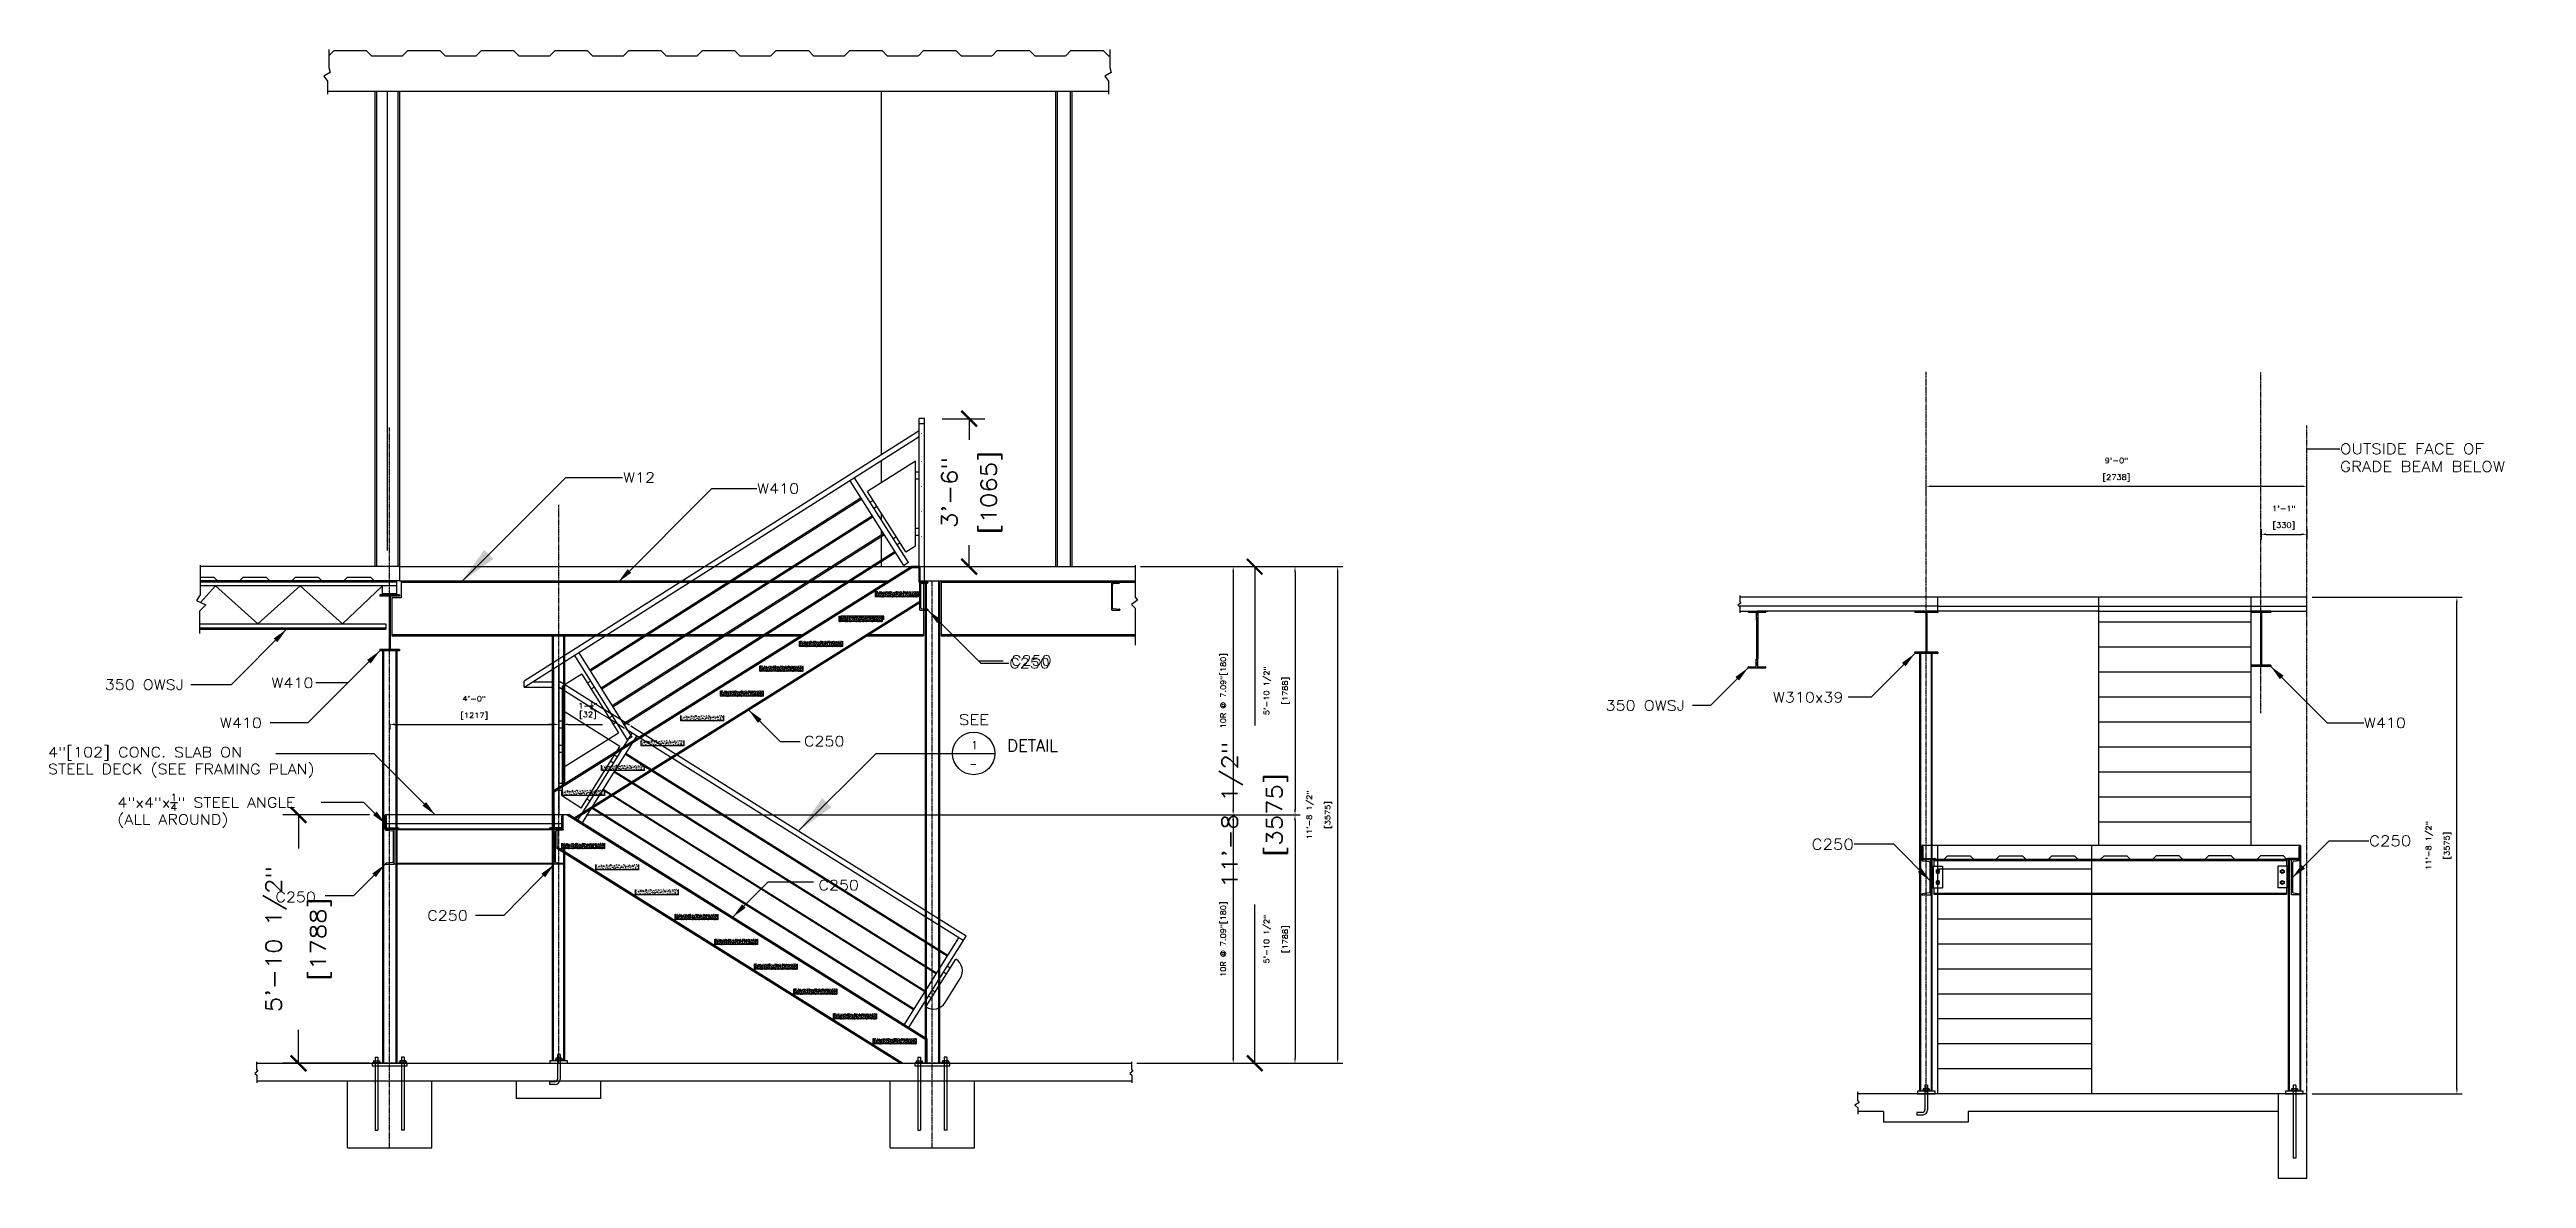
# Model space of a CAD drawing. Header units: millimetres. Extents: x 15440 to 33295, y -830 to 7310.
import ezdxf
from ezdxf.enums import TextEntityAlignment as Align

# ---------------------------------------------------------------- set-up
doc = ezdxf.new("R2010")
doc.units = ezdxf.units.MM
doc.header["$MEASUREMENT"] = 0
doc.linetypes.add('CENTER', pattern=[2, 1.25, -0.25, 0.25, -0.25])
for name, color, linetype in [('Arch_Detail_ANNOT_48', 7, 'Continuous'), ('Arch_Detail_DIM_48', 7, 'Continuous'), ('Arch_Section_Handrail', 1, 'Continuous'), ('Arch_Section_Truss', 45, 'Continuous'), ('Arch_Section_Wall', 131, 'Continuous'), ('C-241-1', 241, 'Continuous'), ('CENTER', 1, 'CENTER'), ('L1', 1, 'Continuous'), ('LAYER131A', 131, 'Continuous'), ('Layer131B', 71, 'Continuous'), ('ST_ANNOT_48', 7, 'Continuous'), ('ST_DIM_48', 7, 'Continuous'), ('Stair_Conc.', 252, 'Continuous'), ('Struc_Plan_Deck', 41, 'Continuous'), ('Struc_Section_BP', 135, 'Continuous'), ('Struc_Section_Conc', 71, 'Continuous'), ('Struc_Section_Dim', 2, 'Continuous'), ('Struc_Section_MachineBolt', 133, 'Continuous'), ('Struc_Section_Stair', 131, 'Continuous'), ('Struc_Section_Steel', 11, 'Continuous'), ('Structural_Section_StAngle', 2, 'Continuous'), ('Structural_Steel_Deck', 41, 'Continuous'), ('Structural_Steel_Joist', 21, 'Continuous'), ('Structural_SteelBeam', 22, 'Continuous')]:
    doc.layers.add(name, color=color, linetype=linetype)
doc.styles.add('ROMANS', font='ROMANS.SHX', dxfattribs={"width": 0.8})
doc.styles.add('ROMANS-100', font='ROMANS.SHX')
doc.styles.add('ROMANS-115', font='romans.shx', dxfattribs={"width": 1.15})
doc.dimstyles.new('12-ROMANS-115-APV', dxfattribs={"dimscale": 24, "dimtxt": 0.18, "dimasz": 0.1875, "dimexe": 0.1875, "dimexo": 0.0625, "dimgap": 0.0625, "dimtad": 1, "dimdec": 4, "dimlfac": -24, "dimzin": 1, "dimdsep": 46, "dimlunit": 4, "dimtxsty": 'ROMANS-115', "dimcen": 0.0625, "dimclrd": 256, "dimclre": 256, "dimclrt": 256, "dimadec": 0, "dimazin": 0, "dimtfac": 1, "dimtdec": 4, "dimtofl": 0, "dimtmove": 0, "dimatfit": 0, "dimfxl": 1, "dimfrac": 2, "dimtolj": 1, "dimtzin": 0, "dimarcsym": 0})
doc.dimstyles.new('12-ROMANS-115-PS-BPV', dxfattribs={"dimscale": 24, "dimtxt": 0.0625, "dimasz": 0.0625, "dimexe": 0.0625, "dimexo": 0.0625, "dimgap": 0.0625, "dimtad": 1, "dimdec": 4, "dimlfac": -24, "dimzin": 1, "dimdsep": 46, "dimlunit": 4, "dimtxsty": 'ROMANS-115', "dimcen": 0.0625, "dimclrd": 256, "dimclre": 256, "dimclrt": 256, "dimadec": 0, "dimazin": 0, "dimtfac": 1, "dimtdec": 4, "dimtofl": 0, "dimtmove": 0, "dimatfit": 0, "dimfxl": 1, "dimfrac": 2, "dimtolj": 1, "dimtzin": 0, "dimarcsym": 0})
doc.dimstyles.new('14-ROMANS-115-BPB', dxfattribs={"dimscale": 48, "dimtxt": 0.18, "dimasz": 0.1875, "dimexe": 0.1875, "dimexo": 0.0625, "dimgap": 0.0625, "dimtad": 1, "dimdec": 4, "dimlfac": -48, "dimzin": 1, "dimdsep": 46, "dimlunit": 4, "dimtxsty": 'ROMANS-115', "dimcen": 0.0625, "dimclrd": 256, "dimclre": 256, "dimclrt": 256, "dimadec": 0, "dimazin": 0, "dimtfac": 1, "dimtdec": 4, "dimtofl": 0, "dimtmove": 0, "dimatfit": 0, "dimfxl": 1, "dimfrac": 2, "dimtolj": 1, "dimtzin": 0, "dimarcsym": 0})
doc.dimstyles.new('48-ROMANS-115', dxfattribs={"dimscale": 48, "dimtxt": 0.09375, "dimasz": 0.09375, "dimexe": 0.09375, "dimexo": 0.09375, "dimgap": 0.0625, "dimtad": 0, "dimdec": 4, "dimzin": 1, "dimdsep": 46, "dimlunit": 4, "dimtxsty": 'ROMANS-115', "dimblk": 'ARCHTICK', "dimcen": 0.0625, "dimclrd": 256, "dimclre": 256, "dimclrt": 256, "dimadec": 0, "dimazin": 0, "dimtfac": 1, "dimtdec": 4, "dimtofl": 0, "dimtmove": 2, "dimatfit": 0, "dimfxl": 1, "dimfrac": 2, "dimtolj": 1, "dimtzin": 0, "dimarcsym": 0})

msp = doc.modelspace()

# ---------------------------------------------------------------- texts
at = {"layer": 'Arch_Detail_ANNOT_48', "ltscale": 0.1, "attachment_point": 1, "style": 'ROMANS-115'}
for s, insert, char_height in [('\\A1;W12', (19574.1, 4260.64), 73.152), ('C250', (22358.33, 2921.52), 73.152), ('\\A1;W410', (17038.87, 2779.51), 73.152), ('SEE', (21994.82, 2516.19), 76.2)]:
    msp.add_mtext(s, dxfattribs=dict(at, insert=insert, char_height=char_height))
at = {"layer": 'ST_ANNOT_48', "style": 'ROMANS-115'}
for s, insert, char_height, attachment_point in [('\\A1;OUTSIDE FACE OF\\PGRADE BEAM BELOW', (31950.87, 4468.36), 76.2, 1), ('W410', (20540.39, 4181.21), 73.152, 1), ('C250', (22371.63, 2941.43), 73.152, 1), ('\\A1;350 OWSJ', (15838.13, 2766.68), 73.152, 1), ('\\A1;350 OWSJ', (26657.04, 2617.16), 73.152, 1), ('\\A1;W310x39', (27863.05, 2675.94), 73.152, 1), ('\\A1;W410', (16668.22, 2491.31), 73.152, 1), ('C250', (20878.08, 2358.98), 73.152, 1), ('\\A1;W410', (32122.62, 2491.48), 73.152, 1), ('\\A1;4"[102] CONC. SLAB ON\\PSTEEL DECK (SEE FRAMING PLAN)', (15429.17, 2280.25), 73.152, 1), ('\\A1;4"x4"x{\\H0.7x;\\S1/4;}" STEEL ANGLE\\P(ALL AROUND)', (15928.67, 1942.36), 73.152, 1), ('C250', (28445.74, 1617.47), 76.2, 3), ('C250', (32159.92, 1642.08), 76.2, 1), ('C250', (20981.91, 1321.74), 73.152, 1), ('C250', (17068.33, 1236.1), 73.152, 1), ('C250', (18162.74, 1102.03), 73.152, 1)]:
    msp.add_mtext(s, dxfattribs=dict(at, insert=insert, char_height=char_height, attachment_point=attachment_point))

# ---------------------------------------------------------------- blocks, each defined once
blk = doc.blocks.new('outstandingconn1')
at = {"layer": 'Struc_Section_MachineBolt', "ltscale": 2}
for points in [[(1.2, 4.36), (1.69, 4.08), (2.18, 4.36), (2.18, 4.92), (1.69, 5.2), (1.2, 4.92)], [(1.2, 1.22), (1.69, 0.94), (2.18, 1.22), (2.18, 1.78), (1.69, 2.06), (1.2, 1.78)]]:
    blk.add_lwpolyline(points, close=True, dxfattribs=at)
for centre in [(1.69, 4.64), (1.69, 1.5)]:
    blk.add_circle(centre, 0.375, dxfattribs=at)
at = {"layer": 'Struc_Section_Steel', "color": 131, "ltscale": 2}
for p, q in [((0, 6.14), (3, 6.14)), ((0, 6.14), (0, 0)), ((0, 0), (3, 0)), ((0.38, 6.14), (0.38, 0)), ((3, 6.14), (3, 0))]:
    blk.add_line(p, q, dxfattribs=at)
blk = doc.blocks.new('C250x23')
at = {"layer": 'Struc_Section_Steel'}
blk.add_lwpolyline([(2.34, 0.29, -0.361844), (2.56, 0.05), (2.56, 0), (0, 0), (0, 10), (2.56, 10), (2.56, 9.95, -0.361844), (2.34, 9.71), (0.46, 9.45, 0.374734), (0.24, 9.2), (0.24, 0.8, 0.374734), (0.46, 0.55)], format="xyb", close=True, dxfattribs=at)
blk = doc.blocks.new('STAIR')
at = {"layer": 'Stair_Conc.'}
h = blk.add_hatch(dxfattribs=at)
h.set_pattern_fill('AR-CONC', color=256, scale=0.1, style=0)
h.set_pattern_definition([(50, (-9557.88094, -2321.2511), (0.717260183, -0.062752135), [0.075, -0.825]), (355, (-9557.88094, -2321.2511), (-0.138751334, 0.752192134), [0.06, -0.66]), (100.4514, (-9557.8212, -2321.2563), (0.57850938, 0.68943954), [0.06374019, -0.70114211]), (46.1842, (-9557.8809, -2321.0511), (1.06724105, -0.165519014), [0.1125, -1.2375]), (96.6356, (-9557.792, -2321.0649), (0.93466271, 0.97411787), [0.09561029, -1.051713]), (351.1842, (-9557.8809, -2321.0511), (0.93466195, 0.9741186), [0.09, -0.99]), (21, (-9557.78094, -2321.1011), (0.596907052, -0.40261889), [0.075, -0.825]), (326, (-9557.78094, -2321.1011), (0.24331533, 0.725150045), [0.06, -0.66]), (71.4514, (-9557.7312, -2321.13464), (0.84022263, 0.322530497), [0.06374019, -0.70114211]), (37.5, (-9557.88094, -2321.25109), (0.012159855, 0.332893854), [0, -0.652, 0, -0.67, 0, -0.6625]), (7.5, (-9557.88094, -2321.2511), (0.263069537, 0.394411712), [0, -0.382, 0, -0.637, 0, -0.2525]), (327.5, (-9558.10394, -2321.25109), (0.533822436, -0.022554872), [0, -0.25, 0, -0.78, 0, -1.035]), (317.5, (-9558.20394, -2321.2511), (0.58318617, 0.100104982), [0, -0.325, 0, -0.518, 0, -0.735])])
h.paths.add_polyline_path([(14.65, 133.95), (2.4, 133.95), (2.4, 132.45), (14.65, 132.45)])
h = blk.add_hatch(dxfattribs=at)
h.set_pattern_fill('AR-CONC', color=256, scale=0.1, style=0)
h.set_pattern_definition([(50, (-9547.63094, -2328.3011), (0.717260183, -0.062752135), [0.075, -0.825]), (355, (-9547.63094, -2328.3011), (-0.138751334, 0.752192134), [0.06, -0.66]), (100.4514, (-9547.5712, -2328.3063), (0.57850938, 0.68943954), [0.06374019, -0.70114211]), (46.1842, (-9547.6309, -2328.1011), (1.06724105, -0.165519014), [0.1125, -1.2375]), (96.6356, (-9547.542, -2328.1149), (0.93466271, 0.97411787), [0.09561029, -1.051713]), (351.1842, (-9547.6309, -2328.1011), (0.93466195, 0.9741186), [0.09, -0.99]), (21, (-9547.53094, -2328.1511), (0.596907052, -0.40261889), [0.075, -0.825]), (326, (-9547.53094, -2328.1511), (0.24331533, 0.725150045), [0.06, -0.66]), (71.4514, (-9547.4812, -2328.18464), (0.84022263, 0.322530497), [0.06374019, -0.70114211]), (37.5, (-9547.63094, -2328.30109), (0.012159855, 0.332893854), [0, -0.652, 0, -0.67, 0, -0.6625]), (7.5, (-9547.63094, -2328.3011), (0.263069537, 0.394411712), [0, -0.382, 0, -0.637, 0, -0.2525]), (327.5, (-9547.85394, -2328.30109), (0.533822436, -0.022554872), [0, -0.25, 0, -0.78, 0, -1.035]), (317.5, (-9547.95394, -2328.3011), (0.58318617, 0.100104982), [0, -0.325, 0, -0.518, 0, -0.735])])
h.paths.add_polyline_path([(24.9, 126.9), (12.65, 126.9), (12.65, 125.4), (24.9, 125.4)])
h = blk.add_hatch(dxfattribs=at)
h.set_pattern_fill('AR-CONC', color=256, scale=0.1, style=0)
h.set_pattern_definition([(50, (-9536.38094, -2335.3511), (0.717260183, -0.062752135), [0.075, -0.825]), (355, (-9536.38094, -2335.3511), (-0.138751334, 0.752192134), [0.06, -0.66]), (100.4514, (-9536.3212, -2335.3563), (0.57850938, 0.68943954), [0.06374019, -0.70114211]), (46.1842, (-9536.3809, -2335.1511), (1.06724105, -0.165519014), [0.1125, -1.2375]), (96.6356, (-9536.292, -2335.1649), (0.93466271, 0.97411787), [0.09561029, -1.051713]), (351.1842, (-9536.3809, -2335.1511), (0.93466195, 0.9741186), [0.09, -0.99]), (21, (-9536.28094, -2335.2011), (0.596907052, -0.40261889), [0.075, -0.825]), (326, (-9536.28094, -2335.2011), (0.24331533, 0.725150045), [0.06, -0.66]), (71.4514, (-9536.2312, -2335.23464), (0.84022263, 0.322530497), [0.06374019, -0.70114211]), (37.5, (-9536.38094, -2335.35109), (0.012159855, 0.332893854), [0, -0.652, 0, -0.67, 0, -0.6625]), (7.5, (-9536.38094, -2335.3511), (0.263069537, 0.394411712), [0, -0.382, 0, -0.637, 0, -0.2525]), (327.5, (-9536.60394, -2335.35109), (0.533822436, -0.022554872), [0, -0.25, 0, -0.78, 0, -1.035]), (317.5, (-9536.70394, -2335.3511), (0.58318617, 0.100104982), [0, -0.325, 0, -0.518, 0, -0.735])])
h.paths.add_polyline_path([(36.15, 119.85), (23.9, 119.85), (23.9, 118.35), (36.15, 118.35)])
h = blk.add_hatch(dxfattribs=at)
h.set_pattern_fill('AR-CONC', color=256, scale=0.1, style=0)
h.set_pattern_definition([(50, (-9525.13094, -2342.4011), (0.717260183, -0.062752135), [0.075, -0.825]), (355, (-9525.13094, -2342.4011), (-0.138751334, 0.752192134), [0.06, -0.66]), (100.4514, (-9525.0712, -2342.4063), (0.57850938, 0.68943954), [0.06374019, -0.70114211]), (46.1842, (-9525.1309, -2342.2011), (1.06724105, -0.165519014), [0.1125, -1.2375]), (96.6356, (-9525.042, -2342.2149), (0.93466271, 0.97411787), [0.09561029, -1.051713]), (351.1842, (-9525.1309, -2342.2011), (0.93466195, 0.9741186), [0.09, -0.99]), (21, (-9525.03094, -2342.2511), (0.596907052, -0.40261889), [0.075, -0.825]), (326, (-9525.03094, -2342.2511), (0.24331533, 0.725150045), [0.06, -0.66]), (71.4514, (-9524.9812, -2342.28464), (0.84022263, 0.322530497), [0.06374019, -0.70114211]), (37.5, (-9525.13094, -2342.40109), (0.012159855, 0.332893854), [0, -0.652, 0, -0.67, 0, -0.6625]), (7.5, (-9525.13094, -2342.4011), (0.263069537, 0.394411712), [0, -0.382, 0, -0.637, 0, -0.2525]), (327.5, (-9525.35394, -2342.40109), (0.533822436, -0.022554872), [0, -0.25, 0, -0.78, 0, -1.035]), (317.5, (-9525.45394, -2342.4011), (0.58318617, 0.100104982), [0, -0.325, 0, -0.518, 0, -0.735])])
h.paths.add_polyline_path([(47.4, 112.8), (35.15, 112.8), (35.15, 111.3), (47.4, 111.3)])
h = blk.add_hatch(dxfattribs=at)
h.set_pattern_fill('AR-CONC', color=256, scale=0.1, style=0)
h.set_pattern_definition([(50, (-9513.88094, -2349.4511), (0.717260183, -0.062752135), [0.075, -0.825]), (355, (-9513.88094, -2349.4511), (-0.138751334, 0.752192134), [0.06, -0.66]), (100.4514, (-9513.8212, -2349.4563), (0.57850938, 0.68943954), [0.06374019, -0.70114211]), (46.1842, (-9513.8809, -2349.2511), (1.06724105, -0.165519014), [0.1125, -1.2375]), (96.6356, (-9513.792, -2349.2649), (0.93466271, 0.97411787), [0.09561029, -1.051713]), (351.1842, (-9513.8809, -2349.2511), (0.93466195, 0.9741186), [0.09, -0.99]), (21, (-9513.78094, -2349.3011), (0.596907052, -0.40261889), [0.075, -0.825]), (326, (-9513.78094, -2349.3011), (0.24331533, 0.725150045), [0.06, -0.66]), (71.4514, (-9513.7312, -2349.33464), (0.84022263, 0.322530497), [0.06374019, -0.70114211]), (37.5, (-9513.88094, -2349.45109), (0.012159855, 0.332893854), [0, -0.652, 0, -0.67, 0, -0.6625]), (7.5, (-9513.88094, -2349.4511), (0.263069537, 0.394411712), [0, -0.382, 0, -0.637, 0, -0.2525]), (327.5, (-9514.10394, -2349.45109), (0.533822436, -0.022554872), [0, -0.25, 0, -0.78, 0, -1.035]), (317.5, (-9514.20394, -2349.4511), (0.58318617, 0.100104982), [0, -0.325, 0, -0.518, 0, -0.735])])
h.paths.add_polyline_path([(58.65, 105.75), (46.4, 105.75), (46.4, 104.25), (58.65, 104.25)])
h = blk.add_hatch(dxfattribs=at)
h.set_pattern_fill('AR-CONC', color=256, scale=0.1, style=0)
h.set_pattern_definition([(50, (-9502.63094, -2356.5011), (0.717260183, -0.062752135), [0.075, -0.825]), (355, (-9502.63094, -2356.5011), (-0.138751334, 0.752192134), [0.06, -0.66]), (100.4514, (-9502.5712, -2356.5063), (0.57850938, 0.68943954), [0.06374019, -0.70114211]), (46.1842, (-9502.6309, -2356.3011), (1.06724105, -0.165519014), [0.1125, -1.2375]), (96.6356, (-9502.542, -2356.3149), (0.93466271, 0.97411787), [0.09561029, -1.051713]), (351.1842, (-9502.6309, -2356.3011), (0.93466195, 0.9741186), [0.09, -0.99]), (21, (-9502.53094, -2356.3511), (0.596907052, -0.40261889), [0.075, -0.825]), (326, (-9502.53094, -2356.3511), (0.24331533, 0.725150045), [0.06, -0.66]), (71.4514, (-9502.4812, -2356.38464), (0.84022263, 0.322530497), [0.06374019, -0.70114211]), (37.5, (-9502.63094, -2356.50109), (0.012159855, 0.332893854), [0, -0.652, 0, -0.67, 0, -0.6625]), (7.5, (-9502.63094, -2356.5011), (0.263069537, 0.394411712), [0, -0.382, 0, -0.637, 0, -0.2525]), (327.5, (-9502.85394, -2356.50109), (0.533822436, -0.022554872), [0, -0.25, 0, -0.78, 0, -1.035]), (317.5, (-9502.95394, -2356.5011), (0.58318617, 0.100104982), [0, -0.325, 0, -0.518, 0, -0.735])])
h.paths.add_polyline_path([(69.9, 98.7), (57.65, 98.7), (57.65, 97.2), (69.9, 97.2)])
h = blk.add_hatch(dxfattribs=at)
h.set_pattern_fill('AR-CONC', color=256, scale=0.1, style=0)
h.set_pattern_definition([(50, (-9491.38094, -2363.5511), (0.717260183, -0.062752135), [0.075, -0.825]), (355, (-9491.38094, -2363.5511), (-0.138751334, 0.752192134), [0.06, -0.66]), (100.4514, (-9491.3212, -2363.5563), (0.57850938, 0.68943954), [0.06374019, -0.70114211]), (46.1842, (-9491.3809, -2363.3511), (1.06724105, -0.165519014), [0.1125, -1.2375]), (96.6356, (-9491.292, -2363.3649), (0.93466271, 0.97411787), [0.09561029, -1.051713]), (351.1842, (-9491.3809, -2363.3511), (0.93466195, 0.9741186), [0.09, -0.99]), (21, (-9491.28094, -2363.4011), (0.596907052, -0.40261889), [0.075, -0.825]), (326, (-9491.28094, -2363.4011), (0.24331533, 0.725150045), [0.06, -0.66]), (71.4514, (-9491.2312, -2363.43464), (0.84022263, 0.322530497), [0.06374019, -0.70114211]), (37.5, (-9491.38094, -2363.55109), (0.012159855, 0.332893854), [0, -0.652, 0, -0.67, 0, -0.6625]), (7.5, (-9491.38094, -2363.5511), (0.263069537, 0.394411712), [0, -0.382, 0, -0.637, 0, -0.2525]), (327.5, (-9491.60394, -2363.55109), (0.533822436, -0.022554872), [0, -0.25, 0, -0.78, 0, -1.035]), (317.5, (-9491.70394, -2363.5511), (0.58318617, 0.100104982), [0, -0.325, 0, -0.518, 0, -0.735])])
h.paths.add_polyline_path([(81.15, 91.65), (68.9, 91.65), (68.9, 90.15), (81.15, 90.15)])
h = blk.add_hatch(dxfattribs=at)
h.set_pattern_fill('AR-CONC', color=256, scale=0.1, style=0)
h.set_pattern_definition([(50, (-9480.13094, -2370.6011), (0.717260183, -0.062752135), [0.075, -0.825]), (355, (-9480.13094, -2370.6011), (-0.138751334, 0.752192134), [0.06, -0.66]), (100.4514, (-9480.0712, -2370.6063), (0.57850938, 0.68943954), [0.06374019, -0.70114211]), (46.1842, (-9480.1309, -2370.4011), (1.06724105, -0.165519014), [0.1125, -1.2375]), (96.6356, (-9480.042, -2370.4149), (0.93466271, 0.97411787), [0.09561029, -1.051713]), (351.1842, (-9480.1309, -2370.4011), (0.93466195, 0.9741186), [0.09, -0.99]), (21, (-9480.03094, -2370.4511), (0.596907052, -0.40261889), [0.075, -0.825]), (326, (-9480.03094, -2370.4511), (0.24331533, 0.725150045), [0.06, -0.66]), (71.4514, (-9479.9812, -2370.48464), (0.84022263, 0.322530497), [0.06374019, -0.70114211]), (37.5, (-9480.13094, -2370.60109), (0.012159855, 0.332893854), [0, -0.652, 0, -0.67, 0, -0.6625]), (7.5, (-9480.13094, -2370.6011), (0.263069537, 0.394411712), [0, -0.382, 0, -0.637, 0, -0.2525]), (327.5, (-9480.35394, -2370.60109), (0.533822436, -0.022554872), [0, -0.25, 0, -0.78, 0, -1.035]), (317.5, (-9480.45394, -2370.6011), (0.58318617, 0.100104982), [0, -0.325, 0, -0.518, 0, -0.735])])
h.paths.add_polyline_path([(92.4, 84.6), (80.15, 84.6), (80.15, 83.1), (92.4, 83.1)])
h = blk.add_hatch(dxfattribs=at)
h.set_pattern_fill('AR-CONC', color=256, scale=0.1, style=0)
h.set_pattern_definition([(50, (-9468.88094, -2377.6511), (0.717260183, -0.062752135), [0.075, -0.825]), (355, (-9468.88094, -2377.6511), (-0.138751334, 0.752192134), [0.06, -0.66]), (100.4514, (-9468.8212, -2377.6563), (0.57850938, 0.68943954), [0.06374019, -0.70114211]), (46.1842, (-9468.8809, -2377.4511), (1.06724105, -0.165519014), [0.1125, -1.2375]), (96.6356, (-9468.792, -2377.4649), (0.93466271, 0.97411787), [0.09561029, -1.051713]), (351.1842, (-9468.8809, -2377.4511), (0.93466195, 0.9741186), [0.09, -0.99]), (21, (-9468.78094, -2377.5011), (0.596907052, -0.40261889), [0.075, -0.825]), (326, (-9468.78094, -2377.5011), (0.24331533, 0.725150045), [0.06, -0.66]), (71.4514, (-9468.7312, -2377.53464), (0.84022263, 0.322530497), [0.06374019, -0.70114211]), (37.5, (-9468.88094, -2377.65109), (0.012159855, 0.332893854), [0, -0.652, 0, -0.67, 0, -0.6625]), (7.5, (-9468.88094, -2377.6511), (0.263069537, 0.394411712), [0, -0.382, 0, -0.637, 0, -0.2525]), (327.5, (-9469.10394, -2377.65109), (0.533822436, -0.022554872), [0, -0.25, 0, -0.78, 0, -1.035]), (317.5, (-9469.20394, -2377.6511), (0.58318617, 0.100104982), [0, -0.325, 0, -0.518, 0, -0.735])])
h.paths.add_polyline_path([(103.65, 77.55), (91.4, 77.55), (91.4, 76.05), (103.65, 76.05)])
h = blk.add_hatch(dxfattribs=at)
h.set_pattern_fill('AR-CONC', color=256, scale=0.1, style=0)
h.set_pattern_definition([(50, (-9478.5352, -2398.8011), (0.717260183, -0.062752135), [0.075, -0.825]), (355, (-9478.5352, -2398.8011), (-0.138751334, 0.752192134), [0.06, -0.66]), (100.4514, (-9478.4754, -2398.8063), (0.57850938, 0.68943954), [0.06374019, -0.70114211]), (46.1842, (-9478.5352, -2398.6011), (1.06724105, -0.165519014), [0.1125, -1.2375]), (96.6356, (-9478.4463, -2398.6149), (0.93466271, 0.97411787), [0.09561029, -1.051713]), (351.1842, (-9478.5352, -2398.6011), (0.93466195, 0.9741186), [0.09, -0.99]), (21, (-9478.4352, -2398.6511), (0.596907052, -0.40261889), [0.075, -0.825]), (326, (-9478.4352, -2398.6511), (0.24331533, 0.725150045), [0.06, -0.66]), (71.4514, (-9478.38545, -2398.68464), (0.84022263, 0.322530497), [0.06374019, -0.70114211]), (37.5, (-9478.5352, -2398.80109), (0.012159855, 0.332893854), [0, -0.652, 0, -0.67, 0, -0.6625]), (7.5, (-9478.5352, -2398.8011), (0.263069537, 0.394411712), [0, -0.382, 0, -0.637, 0, -0.2525]), (327.5, (-9478.7582, -2398.80109), (0.533822436, -0.022554872), [0, -0.25, 0, -0.78, 0, -1.035]), (317.5, (-9478.8582, -2398.8011), (0.58318617, 0.100104982), [0, -0.325, 0, -0.518, 0, -0.735])])
h.paths.add_polyline_path([(94, 56.4), (81.75, 56.4), (81.75, 54.9), (94, 54.9)])
h = blk.add_hatch(dxfattribs=at)
h.set_pattern_fill('AR-CONC', color=256, scale=0.1, style=0)
h.set_pattern_definition([(50, (-9468.88094, -2392.7511), (0.717260183, -0.062752135), [0.075, -0.825]), (355, (-9468.88094, -2392.7511), (-0.138751334, 0.752192134), [0.06, -0.66]), (100.4514, (-9468.8212, -2392.7563), (0.57850938, 0.68943954), [0.06374019, -0.70114211]), (46.1842, (-9468.8809, -2392.5511), (1.06724105, -0.165519014), [0.1125, -1.2375]), (96.6356, (-9468.792, -2392.5649), (0.93466271, 0.97411787), [0.09561029, -1.051713]), (351.1842, (-9468.8809, -2392.5511), (0.93466195, 0.9741186), [0.09, -0.99]), (21, (-9468.78094, -2392.6011), (0.596907052, -0.40261889), [0.075, -0.825]), (326, (-9468.78094, -2392.6011), (0.24331533, 0.725150045), [0.06, -0.66]), (71.4514, (-9468.7312, -2392.63464), (0.84022263, 0.322530497), [0.06374019, -0.70114211]), (37.5, (-9468.88094, -2392.75109), (0.012159855, 0.332893854), [0, -0.652, 0, -0.67, 0, -0.6625]), (7.5, (-9468.88094, -2392.7511), (0.263069537, 0.394411712), [0, -0.382, 0, -0.637, 0, -0.2525]), (327.5, (-9469.10394, -2392.75109), (0.533822436, -0.022554872), [0, -0.25, 0, -0.78, 0, -1.035]), (317.5, (-9469.20394, -2392.7511), (0.58318617, 0.100104982), [0, -0.325, 0, -0.518, 0, -0.735])])
h.paths.add_polyline_path([(103.65, 62.45), (91.4, 62.45), (91.4, 60.95), (103.65, 60.95)])
h = blk.add_hatch(dxfattribs=at)
h.set_pattern_fill('AR-CONC', color=256, scale=0.1, style=0)
h.set_pattern_definition([(50, (-9489.7852, -2405.8511), (0.717260183, -0.062752135), [0.075, -0.825]), (355, (-9489.7852, -2405.8511), (-0.138751334, 0.752192134), [0.06, -0.66]), (100.4514, (-9489.7254, -2405.8563), (0.57850938, 0.68943954), [0.06374019, -0.70114211]), (46.1842, (-9489.7852, -2405.6511), (1.06724105, -0.165519014), [0.1125, -1.2375]), (96.6356, (-9489.6963, -2405.6649), (0.93466271, 0.97411787), [0.09561029, -1.051713]), (351.1842, (-9489.7852, -2405.6511), (0.93466195, 0.9741186), [0.09, -0.99]), (21, (-9489.6852, -2405.7011), (0.596907052, -0.40261889), [0.075, -0.825]), (326, (-9489.6852, -2405.7011), (0.24331533, 0.725150045), [0.06, -0.66]), (71.4514, (-9489.63545, -2405.73464), (0.84022263, 0.322530497), [0.06374019, -0.70114211]), (37.5, (-9489.7852, -2405.85109), (0.012159855, 0.332893854), [0, -0.652, 0, -0.67, 0, -0.6625]), (7.5, (-9489.7852, -2405.8511), (0.263069537, 0.394411712), [0, -0.382, 0, -0.637, 0, -0.2525]), (327.5, (-9490.0082, -2405.85109), (0.533822436, -0.022554872), [0, -0.25, 0, -0.78, 0, -1.035]), (317.5, (-9490.1082, -2405.8511), (0.58318617, 0.100104982), [0, -0.325, 0, -0.518, 0, -0.735])])
h.paths.add_polyline_path([(82.75, 49.35), (70.5, 49.35), (70.5, 47.85), (82.75, 47.85)])
h = blk.add_hatch(dxfattribs=at)
h.set_pattern_fill('AR-CONC', color=256, scale=0.1, style=0)
h.set_pattern_definition([(50, (-9501.0352, -2412.9011), (0.717260183, -0.062752135), [0.075, -0.825]), (355, (-9501.0352, -2412.9011), (-0.138751334, 0.752192134), [0.06, -0.66]), (100.4514, (-9500.9754, -2412.9063), (0.57850938, 0.68943954), [0.06374019, -0.70114211]), (46.1842, (-9501.0352, -2412.7011), (1.06724105, -0.165519014), [0.1125, -1.2375]), (96.6356, (-9500.9463, -2412.7149), (0.93466271, 0.97411787), [0.09561029, -1.051713]), (351.1842, (-9501.0352, -2412.7011), (0.93466195, 0.9741186), [0.09, -0.99]), (21, (-9500.9352, -2412.7511), (0.596907052, -0.40261889), [0.075, -0.825]), (326, (-9500.9352, -2412.7511), (0.24331533, 0.725150045), [0.06, -0.66]), (71.4514, (-9500.88545, -2412.78464), (0.84022263, 0.322530497), [0.06374019, -0.70114211]), (37.5, (-9501.0352, -2412.90109), (0.012159855, 0.332893854), [0, -0.652, 0, -0.67, 0, -0.6625]), (7.5, (-9501.0352, -2412.9011), (0.263069537, 0.394411712), [0, -0.382, 0, -0.637, 0, -0.2525]), (327.5, (-9501.2582, -2412.90109), (0.533822436, -0.022554872), [0, -0.25, 0, -0.78, 0, -1.035]), (317.5, (-9501.3582, -2412.9011), (0.58318617, 0.100104982), [0, -0.325, 0, -0.518, 0, -0.735])])
h.paths.add_polyline_path([(71.5, 42.3), (59.25, 42.3), (59.25, 40.8), (71.5, 40.8)])
h = blk.add_hatch(dxfattribs=at)
h.set_pattern_fill('AR-CONC', color=256, scale=0.1, style=0)
h.set_pattern_definition([(50, (-9512.2852, -2419.9511), (0.717260183, -0.062752135), [0.075, -0.825]), (355, (-9512.2852, -2419.9511), (-0.138751334, 0.752192134), [0.06, -0.66]), (100.4514, (-9512.2254, -2419.9563), (0.57850938, 0.68943954), [0.06374019, -0.70114211]), (46.1842, (-9512.2852, -2419.7511), (1.06724105, -0.165519014), [0.1125, -1.2375]), (96.6356, (-9512.1963, -2419.7649), (0.93466271, 0.97411787), [0.09561029, -1.051713]), (351.1842, (-9512.2852, -2419.7511), (0.93466195, 0.9741186), [0.09, -0.99]), (21, (-9512.1852, -2419.8011), (0.596907052, -0.40261889), [0.075, -0.825]), (326, (-9512.1852, -2419.8011), (0.24331533, 0.725150045), [0.06, -0.66]), (71.4514, (-9512.13545, -2419.83464), (0.84022263, 0.322530497), [0.06374019, -0.70114211]), (37.5, (-9512.2852, -2419.95109), (0.012159855, 0.332893854), [0, -0.652, 0, -0.67, 0, -0.6625]), (7.5, (-9512.2852, -2419.9511), (0.263069537, 0.394411712), [0, -0.382, 0, -0.637, 0, -0.2525]), (327.5, (-9512.5082, -2419.95109), (0.533822436, -0.022554872), [0, -0.25, 0, -0.78, 0, -1.035]), (317.5, (-9512.6082, -2419.9511), (0.58318617, 0.100104982), [0, -0.325, 0, -0.518, 0, -0.735])])
h.paths.add_polyline_path([(60.25, 35.25), (48, 35.25), (48, 33.75), (60.25, 33.75)])
h = blk.add_hatch(dxfattribs=at)
h.set_pattern_fill('AR-CONC', color=256, scale=0.1, style=0)
h.set_pattern_definition([(50, (-9523.5352, -2427.0011), (0.717260183, -0.062752135), [0.075, -0.825]), (355, (-9523.5352, -2427.0011), (-0.138751334, 0.752192134), [0.06, -0.66]), (100.4514, (-9523.4754, -2427.0063), (0.57850938, 0.68943954), [0.06374019, -0.70114211]), (46.1842, (-9523.5352, -2426.8011), (1.06724105, -0.165519014), [0.1125, -1.2375]), (96.6356, (-9523.4463, -2426.8149), (0.93466271, 0.97411787), [0.09561029, -1.051713]), (351.1842, (-9523.5352, -2426.8011), (0.93466195, 0.9741186), [0.09, -0.99]), (21, (-9523.4352, -2426.8511), (0.596907052, -0.40261889), [0.075, -0.825]), (326, (-9523.4352, -2426.8511), (0.24331533, 0.725150045), [0.06, -0.66]), (71.4514, (-9523.38545, -2426.88464), (0.84022263, 0.322530497), [0.06374019, -0.70114211]), (37.5, (-9523.5352, -2427.00109), (0.012159855, 0.332893854), [0, -0.652, 0, -0.67, 0, -0.6625]), (7.5, (-9523.5352, -2427.0011), (0.263069537, 0.394411712), [0, -0.382, 0, -0.637, 0, -0.2525]), (327.5, (-9523.7582, -2427.00109), (0.533822436, -0.022554872), [0, -0.25, 0, -0.78, 0, -1.035]), (317.5, (-9523.8582, -2427.0011), (0.58318617, 0.100104982), [0, -0.325, 0, -0.518, 0, -0.735])])
h.paths.add_polyline_path([(49, 28.2), (36.75, 28.2), (36.75, 26.7), (49, 26.7)])
h = blk.add_hatch(dxfattribs=at)
h.set_pattern_fill('AR-CONC', color=256, scale=0.1, style=0)
h.set_pattern_definition([(50, (-9534.7852, -2434.0511), (0.717260183, -0.062752135), [0.075, -0.825]), (355, (-9534.7852, -2434.0511), (-0.138751334, 0.752192134), [0.06, -0.66]), (100.4514, (-9534.7254, -2434.0563), (0.57850938, 0.68943954), [0.06374019, -0.70114211]), (46.1842, (-9534.7852, -2433.8511), (1.06724105, -0.165519014), [0.1125, -1.2375]), (96.6356, (-9534.6963, -2433.8649), (0.93466271, 0.97411787), [0.09561029, -1.051713]), (351.1842, (-9534.7852, -2433.8511), (0.93466195, 0.9741186), [0.09, -0.99]), (21, (-9534.6852, -2433.9011), (0.596907052, -0.40261889), [0.075, -0.825]), (326, (-9534.6852, -2433.9011), (0.24331533, 0.725150045), [0.06, -0.66]), (71.4514, (-9534.63545, -2433.93464), (0.84022263, 0.322530497), [0.06374019, -0.70114211]), (37.5, (-9534.7852, -2434.05109), (0.012159855, 0.332893854), [0, -0.652, 0, -0.67, 0, -0.6625]), (7.5, (-9534.7852, -2434.0511), (0.263069537, 0.394411712), [0, -0.382, 0, -0.637, 0, -0.2525]), (327.5, (-9535.0082, -2434.05109), (0.533822436, -0.022554872), [0, -0.25, 0, -0.78, 0, -1.035]), (317.5, (-9535.1082, -2434.0511), (0.58318617, 0.100104982), [0, -0.325, 0, -0.518, 0, -0.735])])
h.paths.add_polyline_path([(37.75, 21.15), (25.5, 21.15), (25.5, 19.65), (37.75, 19.65)])
h = blk.add_hatch(dxfattribs=at)
h.set_pattern_fill('AR-CONC', color=256, scale=0.1, style=0)
h.set_pattern_definition([(50, (-9546.0352, -2441.1011), (0.717260183, -0.062752135), [0.075, -0.825]), (355, (-9546.0352, -2441.1011), (-0.138751334, 0.752192134), [0.06, -0.66]), (100.4514, (-9545.9754, -2441.1063), (0.57850938, 0.68943954), [0.06374019, -0.70114211]), (46.1842, (-9546.0352, -2440.9011), (1.06724105, -0.165519014), [0.1125, -1.2375]), (96.6356, (-9545.9463, -2440.9149), (0.93466271, 0.97411787), [0.09561029, -1.051713]), (351.1842, (-9546.0352, -2440.9011), (0.93466195, 0.9741186), [0.09, -0.99]), (21, (-9545.9352, -2440.9511), (0.596907052, -0.40261889), [0.075, -0.825]), (326, (-9545.9352, -2440.9511), (0.24331533, 0.725150045), [0.06, -0.66]), (71.4514, (-9545.88545, -2440.98464), (0.84022263, 0.322530497), [0.06374019, -0.70114211]), (37.5, (-9546.0352, -2441.10109), (0.012159855, 0.332893854), [0, -0.652, 0, -0.67, 0, -0.6625]), (7.5, (-9546.0352, -2441.1011), (0.263069537, 0.394411712), [0, -0.382, 0, -0.637, 0, -0.2525]), (327.5, (-9546.2582, -2441.10109), (0.533822436, -0.022554872), [0, -0.25, 0, -0.78, 0, -1.035]), (317.5, (-9546.3582, -2441.1011), (0.58318617, 0.100104982), [0, -0.325, 0, -0.518, 0, -0.735])])
h.paths.add_polyline_path([(26.5, 14.1), (14.25, 14.1), (14.25, 12.6), (26.5, 12.6)])
h = blk.add_hatch(dxfattribs=at)
h.set_pattern_fill('AR-CONC', color=256, scale=0.1, style=0)
h.set_pattern_definition([(50, (-9557.2852, -2448.1511), (0.717260183, -0.062752135), [0.075, -0.825]), (355, (-9557.2852, -2448.1511), (-0.138751334, 0.752192134), [0.06, -0.66]), (100.4514, (-9557.2254, -2448.1563), (0.57850938, 0.68943954), [0.06374019, -0.70114211]), (46.1842, (-9557.2852, -2447.9511), (1.06724105, -0.165519014), [0.1125, -1.2375]), (96.6356, (-9557.1963, -2447.9649), (0.93466271, 0.97411787), [0.09561029, -1.051713]), (351.1842, (-9557.2852, -2447.9511), (0.93466195, 0.9741186), [0.09, -0.99]), (21, (-9557.1852, -2448.0011), (0.596907052, -0.40261889), [0.075, -0.825]), (326, (-9557.1852, -2448.0011), (0.24331533, 0.725150045), [0.06, -0.66]), (71.4514, (-9557.13545, -2448.03464), (0.84022263, 0.322530497), [0.06374019, -0.70114211]), (37.5, (-9557.2852, -2448.15109), (0.012159855, 0.332893854), [0, -0.652, 0, -0.67, 0, -0.6625]), (7.5, (-9557.2852, -2448.1511), (0.263069537, 0.394411712), [0, -0.382, 0, -0.637, 0, -0.2525]), (327.5, (-9557.5082, -2448.15109), (0.533822436, -0.022554872), [0, -0.25, 0, -0.78, 0, -1.035]), (317.5, (-9557.6082, -2448.1511), (0.58318617, 0.100104982), [0, -0.325, 0, -0.518, 0, -0.735])])
h.paths.add_polyline_path([(15.25, 7.05), (3, 7.05), (3, 5.55), (15.25, 5.55)])
at = {"layer": 'Layer131B'}
for p, q in [((2.4, 132.45), (2.4, 133.95)), ((14.65, 132.45), (14.65, 133.95)), ((2.4, 132.45), (14.65, 132.45)), ((12.65, 125.4), (12.65, 126.9)), ((24.9, 125.4), (24.9, 126.9)), ((12.65, 125.4), (24.9, 125.4)), ((23.9, 118.35), (23.9, 119.85)), ((36.15, 118.35), (36.15, 119.85)), ((23.9, 118.35), (36.15, 118.35)), ((35.15, 111.3), (35.15, 112.8)), ((47.4, 111.3), (47.4, 112.8)), ((35.15, 111.3), (47.4, 111.3)), ((46.4, 104.25), (46.4, 105.75)), ((58.65, 104.25), (58.65, 105.75)), ((46.4, 104.25), (58.65, 104.25)), ((57.65, 97.2), (57.65, 98.7)), ((69.9, 97.2), (69.9, 98.7)), ((57.65, 97.2), (69.9, 97.2)), ((68.9, 90.15), (68.9, 91.65)), ((81.15, 90.15), (81.15, 91.65)), ((68.9, 90.15), (81.15, 90.15)), ((80.15, 83.1), (80.15, 84.6)), ((92.4, 83.1), (92.4, 84.6)), ((80.15, 83.1), (92.4, 83.1)), ((91.4, 76.05), (91.4, 77.55)), ((103.65, 76.05), (103.65, 77.55)), ((91.4, 76.05), (103.65, 76.05))]:
    blk.add_line(p, q, dxfattribs=at)
at = {"layer": 'Layer131B', "ltscale": 5}
for p, q in [((81.75, 54.9), (81.75, 56.4)), ((91.4, 60.95), (91.4, 62.45)), ((94, 54.9), (94, 56.4)), ((103.65, 60.95), (103.65, 62.45)), ((70.5, 47.85), (70.5, 49.35)), ((82.75, 47.85), (82.75, 49.35)), ((59.25, 40.8), (59.25, 42.3)), ((71.5, 40.8), (71.5, 42.3)), ((48, 33.75), (48, 35.25)), ((60.25, 33.75), (60.25, 35.25)), ((36.75, 26.7), (36.75, 28.2)), ((48, 33.75), (60.25, 33.75)), ((49, 26.7), (49, 28.2)), ((25.5, 19.65), (25.5, 21.15)), ((37.75, 19.65), (37.75, 21.15)), ((14.25, 12.6), (14.25, 14.1)), ((26.5, 12.6), (26.5, 14.1)), ((3, 5.55), (3, 7.05)), ((15.25, 5.55), (15.25, 7.05))]:
    blk.add_line(p, q, dxfattribs=at)
at = {"layer": 'Layer131B', "ltscale": 8}
for p, q in [((91.4, 60.95), (103.65, 60.95)), ((81.75, 54.9), (94, 54.9)), ((70.5, 47.85), (82.75, 47.85)), ((59.25, 40.8), (71.5, 40.8)), ((36.75, 26.7), (49, 26.7)), ((25.5, 19.65), (37.75, 19.65)), ((14.25, 12.6), (26.5, 12.6)), ((3, 5.55), (15.25, 5.55))]:
    blk.add_line(p, q, dxfattribs=at)
blk = doc.blocks.new('*D9')
at = {"layer": 'DEFPOINTS', "color": 0}
for p in [(31381, 3890), (31711, 3890), (31711, 3814)]:
    blk.add_point(p, dxfattribs=at)
at = {"layer": 'ST_DIM_48', "lineweight": -2}
for p, q in [((31381, 3852), (31381, 3777)), ((31418, 3814), (31674, 3814)), ((31711, 3852), (31711, 3777))]:
    blk.add_line(p, q, dxfattribs=at)
at = {"layer": 'ST_DIM_48'}
for points in [[(31418, 3821), (31418, 3808), (31381, 3814)], [(31674, 3821), (31674, 3808), (31711, 3814)]]:
    blk.add_solid(points, dxfattribs=at)
at = {"layer": 'ST_DIM_48', "char_height": 37.5, "attachment_point": 5, "style": 'ROMANS-115'}
for s, insert in [('\\A1;1\'-1"', (31546, 4000)), ('\\A1;[330]', (31546, 3874))]:
    blk.add_mtext(s, dxfattribs=dict(at, insert=insert))
blk = doc.blocks.new('*D10')
at = {"layer": 'DEFPOINTS', "color": 0}
for p in [(28968, 4160), (28968, 4074), (31711, 4074)]:
    blk.add_point(p, dxfattribs=at)
at = {"layer": 'ST_DIM_48', "lineweight": -2}
for p, q in [((28968, 4112), (28968, 4198)), ((31674, 4160), (29005, 4160)), ((31711, 4112), (31711, 4198))]:
    blk.add_line(p, q, dxfattribs=at)
at = {"layer": 'ST_DIM_48'}
for points in [[(29005, 4167), (29005, 4154), (28968, 4160)], [(31674, 4167), (31674, 4154), (31711, 4160)]]:
    blk.add_solid(points, dxfattribs=at)
at = {"layer": 'ST_DIM_48', "char_height": 37.5, "attachment_point": 5, "style": 'ROMANS-115'}
for s, insert in [('\\A1;9\'-0"', (30339, 4346)), ('\\A1;[2738]', (30339, 4220))]:
    blk.add_mtext(s, dxfattribs=dict(at, insert=insert))
blk = doc.blocks.new('*D11')
at = {"layer": 'DEFPOINTS', "color": 0}
for p in [(31711, 3361), (32793, 3361), (31711, -221)]:
    blk.add_point(p, dxfattribs=at)
at = {"layer": 'ST_DIM_48', "lineweight": -2}
for p, q in [((31749, 3361), (32831, 3361)), ((32793, -183), (32793, 3323)), ((31749, -221), (32831, -221))]:
    blk.add_line(p, q, dxfattribs=at)
at = {"layer": 'ST_DIM_48'}
for points in [[(32787, 3323), (32799, 3323), (32793, 3361)], [(32787, -183), (32799, -183), (32793, -221)]]:
    blk.add_solid(points, dxfattribs=at)
at = {"layer": 'ST_DIM_48', "char_height": 37.5, "attachment_point": 5, "rotation": 90, "style": 'ROMANS-115'}
for s, insert in [('\\A1;11\'-8 1/2"', (32595, 1570)), ('\\A1;[3575]', (32727, 1570))]:
    blk.add_mtext(s, dxfattribs=dict(at, insert=insert))
blk = doc.blocks.new('*D12')
at = {"layer": 'DEFPOINTS', "color": 0}
for p in [(17892, 2485), (19111, 2485), (19111, 2444)]:
    blk.add_point(p, dxfattribs=at)
at = {"layer": 'ST_DIM_48', "lineweight": -2}
for p, q in [((17892, 2448), (17892, 2406)), ((17929, 2444), (19073, 2444)), ((19111, 2448), (19111, 2406))]:
    blk.add_line(p, q, dxfattribs=at)
at = {"layer": 'ST_DIM_48'}
for points in [[(17929, 2450), (17929, 2437), (17892, 2444)], [(19073, 2450), (19073, 2437), (19111, 2444)]]:
    blk.add_solid(points, dxfattribs=at)
at = {"layer": 'ST_DIM_48', "char_height": 37.5, "attachment_point": 5, "style": 'ROMANS-115'}
for s, insert in [('\\A1;[1217]', (18501, 2503)), ('\\A1;4\'-0"', (18501, 2629))]:
    blk.add_mtext(s, dxfattribs=dict(at, insert=insert))
blk = doc.blocks.new('*D3')
at = {"layer": 'DEFPOINTS', "color": 0}
for p in [(23265, 3581), (23240, 0), (24725, 0)]:
    blk.add_point(p, dxfattribs=at)
at = {"layer": 'ST_DIM_48', "lineweight": -2}
for p, q in [((23303, 3581), (24762, 3581)), ((24725, 3544), (24725, 37)), ((23277, 0), (24762, 0))]:
    blk.add_line(p, q, dxfattribs=at)
at = {"layer": 'ST_DIM_48'}
for points in [[(24719, 3544), (24731, 3544), (24725, 3581)], [(24719, 37), (24731, 37), (24725, 0)]]:
    blk.add_solid(points, dxfattribs=at)
at = {"layer": 'ST_DIM_48', "char_height": 37.5, "attachment_point": 5, "rotation": 90, "style": 'ROMANS-115'}
for s, insert in [('\\A1;11\'-8 1/2"', (24527, 1791)), ('\\A1;[3575]', (24659, 1791))]:
    blk.add_mtext(s, dxfattribs=dict(at, insert=insert))
blk = doc.blocks.new('*D4')
at = {"layer": 'DEFPOINTS', "color": 0}
for p in [(24359, 3581), (19271, 1791), (24418, 1791)]:
    blk.add_point(p, dxfattribs=at)
at = {"layer": 'ST_DIM_48', "lineweight": -2}
for p, q in [((24396, 3581), (24455, 3581)), ((24418, 3544), (24418, 1828)), ((19309, 1791), (24455, 1791))]:
    blk.add_line(p, q, dxfattribs=at)
at = {"layer": 'ST_DIM_48'}
for points in [[(24411, 3544), (24424, 3544), (24418, 3581)], [(24411, 1828), (24424, 1828), (24418, 1791)]]:
    blk.add_solid(points, dxfattribs=at)
at = {"layer": 'ST_DIM_48', "char_height": 37.5, "attachment_point": 5, "rotation": 90, "style": 'ROMANS-115'}
for s, insert in [('\\A1;5\'-10 1/2"', (24219, 2686)), ('\\A1;[1788]', (24352, 2686))]:
    blk.add_mtext(s, dxfattribs=dict(at, insert=insert))
blk = doc.blocks.new('*D5')
at = {"layer": 'DEFPOINTS', "color": 0}
for p in [(24418, 1791), (24418, 0), (24418, 0)]:
    blk.add_point(p, dxfattribs=at)
at = {"layer": 'ST_DIM_48', "lineweight": -2}
blk.add_line((24418, 1753), (24418, 37), dxfattribs=at)
at = {"layer": 'ST_DIM_48'}
for points in [[(24411, 1753), (24424, 1753), (24418, 1791)], [(24411, 37), (24424, 37), (24418, 0)]]:
    blk.add_solid(points, dxfattribs=at)
at = {"layer": 'ST_DIM_48', "char_height": 37.5, "attachment_point": 5, "rotation": 90, "style": 'ROMANS-115'}
for s, insert in [('\\A1;5\'-10 1/2"', (24219, 895)), ('\\A1;[1788]', (24352, 895))]:
    blk.add_mtext(s, dxfattribs=dict(at, insert=insert))
blk = doc.blocks.new('*D6')
at = {"layer": 'DEFPOINTS', "color": 0}
for p in [(23965, 3581), (23965, 1791), (23972, 1791)]:
    blk.add_point(p, dxfattribs=at)
at = {"layer": 'ST_DIM_48', "lineweight": -2}
for p, q in [((24003, 3581), (24010, 3581)), ((23972, 3544), (23972, 1828)), ((24003, 1791), (24010, 1791))]:
    blk.add_line(p, q, dxfattribs=at)
at = {"layer": 'ST_DIM_48'}
for points in [[(23966, 3544), (23979, 3544), (23972, 3581)], [(23966, 1828), (23979, 1828), (23972, 1791)]]:
    blk.add_solid(points, dxfattribs=at)
at = {"layer": 'ST_DIM_48', "insert": (23906, 2686), "char_height": 37.5, "attachment_point": 5, "rotation": 90, "style": 'ROMANS-115'}
blk.add_mtext('\\A1;10R @ 7.09"[180]', dxfattribs=at)
blk = doc.blocks.new('*D7')
at = {"layer": 'DEFPOINTS', "color": 0}
for p in [(23965, 1791), (23965, 0), (23972, 0)]:
    blk.add_point(p, dxfattribs=at)
at = {"layer": 'ST_DIM_48', "lineweight": -2}
for p, q in [((24003, 1791), (24010, 1791)), ((23972, 1753), (23972, 38)), ((24003, 0), (24010, 0))]:
    blk.add_line(p, q, dxfattribs=at)
at = {"layer": 'ST_DIM_48'}
for points in [[(23966, 1753), (23979, 1753), (23972, 1791)], [(23966, 38), (23979, 38), (23972, 0)]]:
    blk.add_solid(points, dxfattribs=at)
at = {"layer": 'ST_DIM_48', "insert": (23906, 895), "char_height": 37.5, "attachment_point": 5, "rotation": 90, "style": 'ROMANS-115'}
blk.add_mtext('\\A1;10R @ 7.09"[180]', dxfattribs=at)
blk = doc.blocks.new('*D8')
at = {"layer": 'DEFPOINTS', "color": 0}
for p in [(19111, 2444), (19143, 2444), (19143, 1970)]:
    blk.add_point(p, dxfattribs=at)
at = {"layer": 'ST_DIM_48', "lineweight": -2}
for p, q in [((19073, 2444), (19036, 2444)), ((19143, 2007), (19143, 2481)), ((19180, 2444), (19425, 2444))]:
    blk.add_line(p, q, dxfattribs=at)
at = {"layer": 'ST_DIM_48'}
for points in [[(19073, 2450), (19073, 2437), (19111, 2444)], [(19180, 2450), (19180, 2437), (19143, 2444)]]:
    blk.add_solid(points, dxfattribs=at)
at = {"layer": 'ST_DIM_48', "insert": (19321, 2547), "char_height": 37.5, "attachment_point": 5, "style": 'ROMANS-115'}
blk.add_mtext('\\A1;\\A1;1-{\\H0.7x;\\S1/4;}"\\P[32]', dxfattribs=at)
blk = doc.blocks.new('_ArchTick')
at = {"color": 0, "linetype": 'ByBlock', "const_width": 0.15}
blk.add_lwpolyline([(-0.5, -0.5), (0.5, 0.5)], dxfattribs=at)
blk = doc.blocks.new('*D14')
at = {"layer": 'Arch_Detail_DIM_48', "lineweight": -2}
for p, q in [((21874, 4648), (22181, 4648)), ((22069, 4648), (22069, 4495)), ((21874, 3581), (22181, 3581)), ((22069, 3581), (22069, 3735))]:
    blk.add_line(p, q, dxfattribs=at)
at = {"layer": 'DEFPOINTS', "color": 0}
for p in [(21762, 4648), (21762, 3581), (22069, 3581)]:
    blk.add_point(p, dxfattribs=at)
at = {"layer": 'Arch_Detail_DIM_48', "lineweight": -2, "xscale": 112.5, "yscale": 112.5, "zscale": 112.5}
for p, rotation in [((22069, 4648), 90), ((22069, 3581), 270)]:
    blk.add_blockref('_ArchTick', p, dxfattribs=dict(at, rotation=rotation))
at = {"layer": 'Arch_Detail_DIM_48', "char_height": 112.5, "attachment_point": 5, "rotation": 90, "style": 'ROMANS-115'}
for s, insert in [('\\A1;3\'-6"', (21927, 4115)), ('\\A1;[1065]', (22229, 4115))]:
    blk.add_mtext(s, dxfattribs=dict(at, insert=insert))
blk = doc.blocks.new('*D15')
at = {"layer": 'Arch_Detail_DIM_48', "lineweight": -2}
for p, q in [((23378, 3581), (24240, 3581)), ((24127, 3581), (24127, 2436)), ((24127, 0), (24127, 1146)), ((23352, 0), (24240, 0))]:
    blk.add_line(p, q, dxfattribs=at)
at = {"layer": 'DEFPOINTS', "color": 0}
for p in [(23265, 3581), (23240, 0), (24127, 0)]:
    blk.add_point(p, dxfattribs=at)
at = {"layer": 'Arch_Detail_DIM_48', "lineweight": -2, "xscale": 112.5, "yscale": 112.5, "zscale": 112.5}
for p, rotation in [((24127, 3581), 90), ((24127, 0), 270)]:
    blk.add_blockref('_ArchTick', p, dxfattribs=dict(at, rotation=rotation))
at = {"layer": 'Arch_Detail_DIM_48', "char_height": 112.5, "attachment_point": 5, "rotation": 90, "style": 'ROMANS-115'}
for s, insert in [('\\A1;11\'-8 1/2"', (23966, 1791)), ('\\A1;[3575]', (24288, 1791))]:
    blk.add_mtext(s, dxfattribs=dict(at, insert=insert))
blk = doc.blocks.new('*D16')
at = {"layer": 'Arch_Detail_DIM_48', "lineweight": -2}
for p, q in [((17747, 1791), (17122, 1791)), ((17235, 1791), (17235, 1549)), ((17235, 0), (17235, 241)), ((17747, 0), (17122, 0))]:
    blk.add_line(p, q, dxfattribs=at)
at = {"layer": 'DEFPOINTS', "color": 0}
for p in [(17859, 1791), (17235, 0), (17859, 0)]:
    blk.add_point(p, dxfattribs=at)
at = {"layer": 'Arch_Detail_DIM_48', "lineweight": -2, "xscale": 112.5, "yscale": 112.5, "zscale": 112.5}
for p, rotation in [((17235, 1791), 90), ((17235, 0), 270)]:
    blk.add_blockref('_ArchTick', p, dxfattribs=dict(at, rotation=rotation))
at = {"layer": 'Arch_Detail_DIM_48', "char_height": 112.5, "attachment_point": 5, "rotation": 90, "style": 'ROMANS-115'}
for s, insert in [('\\A1;5\'-10 1/2"', (17074, 895)), ('\\A1;[1788]', (17395, 895))]:
    blk.add_mtext(s, dxfattribs=dict(at, insert=insert))
blk = doc.blocks.new('Detail')
at = {"color": 0}
blk.add_line((0, 0), (0.501, 0), dxfattribs=at)
blk.add_circle((0.251, 0), 0.251, dxfattribs=at)
at = {"color": 0, "style": 'ROMANS', "width": 0.8}
for tag, p in [('TITLE_NO.', (0.26, 0.052)), ('SHEET_NO.', (0.247, -0.17))]:
    blk.add_attdef(tag, text='', height=0.0938, dxfattribs=at).set_placement(p, align=Align.CENTER)
at = {"color": 0, "style": 'ROMANS-100'}
blk.add_attdef('DETAIL', (0.648, 0.023), '', height=0.141, dxfattribs=at)

# ---------------------------------------------------------------- dimensions: what is measured, and where the dimension line sits
at = {"layer": 'Arch_Detail_DIM_48', "ltscale": 0.1}
for base, p1, p2, picture, middle in [((22068.55, 3581.4), (21761.93, 4648.2), (21761.93, 3581.4), '*D14', (22068.55, 4114.8)), ((24127.2, 0), (23265.29, 3581.4), (23239.89, 0), '*D15', (24127.2, 1790.7)), ((17234.55, 0), (17859.09, 1790.7), (17859.09, 0), '*D16', (17234.55, 895.35))]:
    dim = msp.add_linear_dim(base=base, p1=p1, p2=p2, angle=90, dimstyle='48-ROMANS-115', override={"dimscale": 1200, "dimdec": 1, "dimlfac": 0.0393, "dimpost": '\\X'}, dxfattribs=at)
    dim.commit()
    dim.dimension.update_dxf_attribs({"geometry": picture, "text_midpoint": middle})
at = {"layer": 'ST_DIM_48'}
for base, p1, p2, picture, middle in [((28967.84, 4160.26), (31711.04, 4074.31), (28967.84, 4074.31), '*D10', (30339.44, 4286.15)), ((31711.04, 3814.29), (31380.84, 3889.97), (31711.04, 3889.97), '*D9', (31545.94, 3940.18)), ((19110.8, 2443.59), (17891.6, 2485.22), (19110.8, 2485.22), '*D12', (18501.2, 2569.48))]:
    dim = msp.add_linear_dim(base=base, p1=p1, p2=p2, dimstyle='12-ROMANS-115-PS-BPV', override={"dimscale": 600, "dimdec": 1, "dimlfac": 0.0393, "dimpost": '\\X'}, dxfattribs=at)
    dim.commit()
    dim.dimension.update_dxf_attribs({"geometry": picture, "text_midpoint": middle})
for base, p1, p2, picture, middle in [((24417.61, 1790.7), (24358.77, 3581.4), (19271.26, 1790.7), '*D4', (24285.47, 2686.05)), ((24725, 0), (23265.29, 3581.4), (23239.89, 0), '*D3', (24592.85, 1790.7)), ((32793.08, 3360.7), (31711.04, -220.7), (31711.04, 3360.7), '*D11', (32660.94, 1570)), ((24417.61, 0), (24417.61, 1790.7), (24417.61, 0), '*D5', (24285.47, 895.35))]:
    dim = msp.add_linear_dim(base=base, p1=p1, p2=p2, angle=90, dimstyle='12-ROMANS-115-PS-BPV', override={"dimscale": 600, "dimdec": 1, "dimlfac": 0.0393, "dimpost": '\\X'}, dxfattribs=at)
    dim.commit()
    dim.dimension.update_dxf_attribs({"geometry": picture, "text_midpoint": middle})
for base, p1, p2, picture, middle in [((23972.33, 1790.7), (23965.07, 3581.4), (23965.07, 1790.7), '*D6', (23906.26, 2686.05)), ((23972.33, 0), (23965.07, 1790.7), (23965.07, 0), '*D7', (23906.26, 895.35))]:
    dim = msp.add_linear_dim(base=base, p1=p1, p2=p2, angle=90, text='10R @ 7.09"[180]', dimstyle='12-ROMANS-115-PS-BPV', override={"dimscale": 600, "dimdec": 1, "dimlfac": 0.0393, "dimpost": '\\X'}, dxfattribs=at)
    dim.commit()
    dim.dimension.update_dxf_attribs({"geometry": picture, "text_midpoint": middle})
dim = msp.add_linear_dim(base=(19142.55, 2443.59), p1=(19110.8, 2443.59), p2=(19142.55, 1969.77), text='\\A1;1-{\\H0.7x;\\S1/4;}"\\P[32]', dimstyle='12-ROMANS-115-PS-BPV', override={"dimscale": 600, "dimdec": 1, "dimlfac": 0.0393, "dimpost": '\\X'}, dxfattribs=at)
dim.commit()
dim.dimension.update_dxf_attribs({"geometry": '*D8', "text_midpoint": (19321.38, 2546.53)})

# ---------------------------------------------------------------- hatches: boundary and pattern name
at = {"layer": 'Arch_Section_Truss'}
h = msp.add_hatch(dxfattribs=at)
h.set_pattern_fill('STEEL', color=256, scale=203.2, style=0)
h.set_pattern_definition([(45, (-122917.724, -19660.576), (-17.9605122, 17.9605122), []), (45, (-122917.724, -19647.876), (-17.9605122, 17.9605122), [])])
h.paths.add_polyline_path([(27742.29, 3198.78, 0.41421356), (27745.46, 3195.6), (27751.81, 3195.6, 0.41421356), (27754.99, 3198.78), (27754.99, 3252.75), (27808.96, 3252.75, 0.41421356), (27812.14, 3255.93), (27812.14, 3259.1), (27685.14, 3259.1), (27685.14, 3255.93, 0.41421356), (27688.31, 3252.75), (27742.29, 3252.75)])
h.paths.add_polyline_path([(27742.29, 2859.05), (27688.31, 2859.05, 0.41421356), (27685.14, 2855.88), (27685.14, 2852.7), (27812.14, 2852.7), (27812.14, 2855.88, 0.41421356), (27808.96, 2859.05), (27754.99, 2859.05), (27754.99, 2913.03, 0.41421356), (27751.81, 2916.2), (27745.46, 2916.2, 0.41421356), (27742.29, 2913.03)])
at = {"layer": 'Structural_Section_StAngle'}
h = msp.add_hatch(dxfattribs=at)
h.set_pattern_fill('STEEL', color=256, scale=76.2, style=0)
h.set_pattern_definition([(45, (-207406.458, -85787.97), (-6.7351921, 6.7351921), []), (45, (-207406.458, -85783.208), (-6.7351921, 6.7351921), [])])
h.paths.add_polyline_path([(17868.61, 1698.62), (17868.61, 1781.17, 0.41421356), (17859.09, 1790.7), (17859.09, 1689.1), (17960.69, 1689.1, 0.41421356), (17951.16, 1698.62)])
h = msp.add_hatch(dxfattribs=at)
h.set_pattern_fill('STEEL', color=256, scale=76.2, style=0)
h.set_pattern_definition([(135, (244408.86, -85787.97), (6.7351921, 6.7351921), []), (135, (244408.86, -85783.208), (6.7351921, 6.7351921), [])])
h.paths.add_polyline_path([(19051.24, 1698.62, 0.41421356), (19041.71, 1689.1), (19143.31, 1689.1), (19143.31, 1790.7, 0.41421356), (19133.79, 1781.17), (19133.79, 1698.62)])
h = msp.add_hatch(dxfattribs=at)
h.set_pattern_fill('STEEL', color=256, scale=76.2, style=0)
h.set_pattern_definition([(45, (-196330.223, -86008.667), (-6.7351921, 6.7351921), []), (45, (-196330.223, -86003.904), (-6.7351921, 6.7351921), [])])
h.paths.add_polyline_path([(28944.85, 1477.93), (28944.85, 1560.48, 0.41421356), (28935.32, 1570), (28935.32, 1468.4), (29036.92, 1468.4, 0.41421356), (29027.4, 1477.93)])
h = msp.add_hatch(dxfattribs=at)
h.set_pattern_fill('STEEL', color=256, scale=76.2, style=0)
h.set_pattern_definition([(135, (256932.133, -86008.667), (6.7351921, 6.7351921), []), (135, (256932.133, -86003.904), (6.7351921, 6.7351921), [])])
h.paths.add_polyline_path([(31574.51, 1477.93, 0.41421356), (31564.99, 1468.4), (31666.59, 1468.4), (31666.59, 1570, 0.41421356), (31657.06, 1560.48), (31657.06, 1477.93)])
at = {"layer": 'Structural_SteelBeam'}
h = msp.add_hatch(dxfattribs=at)
h.set_pattern_fill('STEEL', color=256, scale=127, style=0)
h.set_pattern_definition([(135, (21953.639, 3783.442), (11.22532, 11.22532), []), (135, (21953.639, 3791.38), (11.22532, 11.22532), [])])
h.paths.add_polyline_path([(17961.45, 3378.2), (17961.45, 3368.68), (17894.78, 3368.68), (17894.78, 2984.5), (17961.45, 2984.5), (17961.45, 2974.98), (17891.6, 2974.98), (17891.6, 3378.2)])
h.paths.add_polyline_path([(17821.75, 3368.68), (17821.75, 3378.2), (17891.6, 3378.2), (17891.6, 2974.98), (17821.75, 2974.98), (17821.75, 2984.5), (17888.43, 2984.5), (17888.43, 3368.68)])
h = msp.add_hatch(dxfattribs=at)
h.set_pattern_fill('STEEL', color=256, scale=127, style=0)
h.set_pattern_definition([(45, (33433.979, -10965.587), (-11.22532, 11.22532), []), (45, (33433.979, -10957.65), (-11.22532, 11.22532), [])])
h.paths.add_polyline_path([(28967.84, 3259.1), (28885.29, 3259.1), (28885.29, 3249.58), (28964.66, 3249.58), (28964.66, 2963.83), (28885.29, 2963.83), (28885.29, 2954.3), (28967.84, 2954.3)])
h.paths.add_polyline_path([(29050.39, 3259.1), (28967.84, 3259.1), (28967.84, 2954.3), (29050.39, 2954.3), (29050.39, 2963.83), (28971.01, 2963.83), (28971.01, 3249.58), (29050.39, 3249.58)])
h = msp.add_hatch(dxfattribs=at)
h.set_pattern_fill('STEEL', color=256, scale=127, style=0)
h.set_pattern_definition([(45, (33408.579, -10965.587), (-11.22532, 11.22532), []), (45, (33408.579, -10957.65), (-11.22532, 11.22532), [])])
h.paths.add_polyline_path([(31450.69, 3259.1), (31387.19, 3259.1), (31387.19, 3249.58), (31450.69, 3249.58)])
h.paths.add_polyline_path([(31380.84, 3259.1), (31310.99, 3259.1), (31310.99, 3249.58), (31377.66, 3249.58), (31377.66, 3180.62), (31380.84, 3180.62)])
h.paths.add_polyline_path([(31384.01, 3180.62), (31380.84, 3180.62), (31380.84, 3000.53), (31384.01, 3000.53)])
h.paths.add_polyline_path([(31380.84, 3000.53), (31377.66, 3000.53), (31377.66, 2871.75), (31310.99, 2871.75), (31310.99, 2862.23), (31380.84, 2862.23)])
h.paths.add_polyline_path([(31384.01, 3000.53), (31380.84, 3000.53), (31380.84, 2862.23), (31387.19, 2862.23), (31387.19, 2871.75), (31384.01, 2871.75)])
h.paths.add_polyline_path([(31450.69, 2871.75), (31387.19, 2871.75), (31387.19, 2862.23), (31450.69, 2862.23)])

# ---------------------------------------------------------------- linework, layer by layer
at = {"layer": 'Arch_Section_Handrail'}
for p, q in [((21707.95, 3470.27), (21707.95, 4648.2)), ((21746.05, 3470.27), (21746.05, 4648.2)), ((21707.95, 4561.38), (18862.39, 2755.22)), ((21707.95, 4516.25), (18866.43, 2712.66)), ((21682.55, 4341.6), (21336.47, 4121.93)), ((21682.55, 3732), (21682.55, 4341.6)), ((21682.55, 4265.4), (21707.95, 4265.4)), ((21682.55, 4214.6), (21707.95, 4214.6)), ((21290.32, 4076.28), (19334.33, 2834.77)), ((21295.41, 4068.26), (19339.42, 2826.75)), ((21371.99, 3947.62), (19415.26, 2705.63)), ((21377.08, 3939.6), (19420.35, 2697.61)), ((21453.66, 3818.95), (19496.19, 2576.49)), ((21458.75, 3810.93), (19501.28, 2568.47)), ((21682.55, 3859), (21707.95, 3859)), ((21682.55, 3808.2), (21707.95, 3808.2)), ((21535.33, 3690.28), (19577.12, 2447.35)), ((21540.42, 3682.26), (19582.21, 2439.33)), ((18862.39, 2712.66), (19075.11, 2712.66)), ((18926.46, 2750.76), (19075.11, 2750.76)), ((19113.21, 2750.76), (19120.16, 2750.76)), ((19276.81, 2807.03), (19138.61, 2719.32)), ((19410.28, 2568.95), (19360.92, 2599.88)), ((19456.67, 2494.91), (19407.31, 2525.84)), ((19620.48, 2437.23), (19486.29, 2521.31)), ((19551.96, 2285.32), (19486.63, 2326.26)), ((19584.83, 2414.6), (19530.71, 2448.51)), ((19640.04, 2380), (19593.75, 2409.01)), ((19675.91, 2402.48), (19629.4, 2431.64)), ((19506.05, 2164.22), (19484.52, 2177.71)), ((19533.02, 2207.27), (19511.5, 2220.75)), ((22026.05, 884.77), (19878.58, 2230.52)), ((22046.29, 917.05), (19914.45, 2253)), ((21830.23, 644.03), (19588.59, 2048.79)), ((21833.6, 649.41), (19594.57, 2052.54)), ((21911.16, 773.17), (19732.09, 2138.72)), ((21914.53, 778.55), (19738.07, 2142.46)), ((21668.38, 385.76), (19347.82, 1839.97)), ((21671.75, 391.14), (19351.19, 1845.36)), ((21749.3, 514.89), (19445.09, 1958.87)), ((21752.68, 520.27), (19451.07, 1962.61))]:
    msp.add_line(p, q, dxfattribs=at)
at = {"layer": 'Arch_Section_Handrail', "ltscale": 0.1}
for p, q in [((21746.05, 4648.2), (21707.95, 4648.2)), ((21746.05, 4610.1), (21707.95, 4610.1)), ((21599.17, 3589.56), (21211.13, 4200.9)), ((21631.34, 3609.97), (21243.3, 4221.32)), ((21612.02, 3687.8), (21336.47, 4121.93)), ((21377.3, 4057.6), (21355.86, 4043.99)), ((21404.53, 4014.71), (21383.08, 4001.1)), ((21543.96, 3795.02), (21522.52, 3781.41)), ((21571.19, 3752.13), (21549.74, 3738.52)), ((21631.34, 3609.97), (21599.05, 3589.74)), ((21612.02, 3687.8), (21682.55, 3732)), ((21746.05, 3470.27), (21707.95, 3470.27)), ((19113.21, 2083.68), (19113.21, 2869.3)), ((19223.78, 2939.48), (19604.32, 2332.23)), ((19255.95, 2959.9), (19636.61, 2352.47)), ((18862.39, 2712.66), (18862.39, 2755.22)), ((19075.11, 2059.81), (19075.11, 2845.12)), ((19138.61, 2130.31), (19138.61, 2719.32)), ((19276.81, 2807.03), (19542.34, 2383.32)), ((19317.27, 2742.46), (19338.79, 2755.95)), ((19344.25, 2699.42), (19365.77, 2712.91)), ((19474.9, 2490.93), (19496.42, 2504.42)), ((19138.61, 2130.31), (19542.34, 2383.32)), ((19530.71, 2448.51), (19456.67, 2494.91)), ((19501.87, 2447.88), (19523.4, 2461.37)), ((19636.61, 2352.47), (19604.32, 2332.23)), ((19630.31, 2362.52), (19640.92, 2379.45)), ((19138.61, 2291.14), (19113.21, 2291.14)), ((19138.61, 2240.34), (19113.21, 2240.34)), ((19138.61, 1925.03), (19138.61, 2130.31)), ((19244.44, 1746.76), (19333.56, 1888.97)), ((19276.72, 1726.53), (19407.59, 1935.37)), ((21597.29, 272.31), (21993.77, 905)), ((21629.57, 252.08), (22046.29, 917.05)), ((21756.5, 406.8), (21972.31, 751.17)), ((21972.31, 751.17), (21972.31, 751.17)), ((21904.87, 643.55), (21883.35, 657.04)), ((21896.55, 438.94), (22004.45, 611.13)), ((21931.85, 686.6), (21910.32, 700.09)), ((21756.5, 406.8), (21756.5, 406.8)), ((21796.97, 471.37), (21775.44, 484.86)), ((21823.94, 514.42), (21802.42, 527.9))]:
    msp.add_line(p, q, dxfattribs=at)
at = {"layer": 'Arch_Section_Handrail', "ltscale": 6}
for p, q in [((19407.31, 2525.84), (19113.21, 2710.15)), ((19360.92, 2599.88), (19120.16, 2750.76)), ((19486.63, 2326.26), (19138.61, 2544.35)), ((19484.32, 2522.55), (19410.28, 2568.95)), ((19138.61, 2468.15), (19113.21, 2468.15)), ((19138.61, 2417.35), (19113.21, 2417.35)), ((19333.56, 1888.97), (19640.92, 2379.45)), ((19407.59, 1935.37), (19673.21, 2359.22)), ((19878.58, 2230.52), (19640.04, 2380)), ((19914.45, 2253), (19675.91, 2402.48)), ((19273.29, 1840.63), (19551.96, 2285.32)), ((19732.09, 2138.72), (19590.6, 2227.39)), ((19738.07, 2142.46), (19593.97, 2232.77)), ((19075.11, 1790.7), (19075.11, 2059.81)), ((19113.21, 1790.7), (19113.21, 2083.68)), ((19138.61, 2018.21), (19113.21, 2018.21)), ((19138.61, 1967.41), (19113.21, 1967.41)), ((19445.09, 1958.87), (19428.74, 1969.11)), ((19451.07, 1962.61), (19432.11, 1974.49)), ((19588.59, 2048.79), (19509.67, 2098.25)), ((19594.57, 2052.54), (19513.04, 2103.63)), ((19273.29, 1840.63), (19138.61, 1925.03)), ((19335.28, 1891.71), (19313.75, 1905.2)), ((19362.25, 1934.76), (19340.73, 1948.25))]:
    msp.add_line(p, q, dxfattribs=at)
at = {"layer": 'Arch_Section_Handrail', "ltscale": 0.1, "const_width": 3.17}
for points in [[(21728.59, 4541.21, -1), (21725.41, 4541.21, -1)], [(21728.59, 4339.73, -1), (21725.41, 4339.73, -1)], [(21728.59, 4159.22, -1), (21725.41, 4159.22, -1)], [(21728.59, 3978.71, -1), (21725.41, 3978.71, -1)], [(21728.59, 3798.21, -1), (21725.41, 3798.21, -1)]]:
    msp.add_lwpolyline(points, format="xyb", close=True, dxfattribs=at)
at = {"layer": 'Arch_Section_Handrail', "ltscale": 0.1}
for centre, start, end in [((21918.36, 665.08), 327.925999, 57.925999), ((21810.46, 492.89), 237.925999, 327.925999)]:
    msp.add_arc(centre, 101.6, start, end, dxfattribs=at)
at = {"layer": 'Arch_Section_Truss'}
for p, q in [((27685.14, 3259.1), (27812.14, 3259.1)), ((27685.14, 3259.1), (27685.14, 3255.93)), ((27688.31, 3252.75), (27742.29, 3252.75)), ((27742.29, 3252.75), (27742.29, 3198.78)), ((27754.99, 3252.75), (27808.96, 3252.75)), ((27754.99, 3252.75), (27754.99, 3198.78)), ((27812.14, 3259.1), (27812.14, 3255.93)), ((27743.87, 3196.03), (27743.87, 2915.78)), ((27743.87, 3196.03), (27743.87, 3167.03)), ((27745.46, 3195.6), (27751.81, 3195.6)), ((27753.4, 3196.03), (27753.4, 2915.78)), ((27753.4, 3196.03), (27753.4, 3167.03)), ((27688.31, 2859.05), (27742.29, 2859.05)), ((27742.29, 2859.05), (27742.29, 2913.03)), ((27745.46, 2916.2), (27751.81, 2916.2)), ((27754.99, 2859.05), (27754.99, 2913.03)), ((27754.99, 2859.05), (27808.96, 2859.05)), ((27685.14, 2852.7), (27685.14, 2855.88)), ((27685.14, 2852.7), (27812.14, 2852.7)), ((27812.14, 2852.7), (27812.14, 2855.88))]:
    msp.add_line(p, q, dxfattribs=at)
for centre, start, end in [((27688.31, 3255.93), 180, 270), ((27808.96, 3255.93), 270, 0), ((27745.46, 3198.78), 180, 270), ((27751.81, 3198.78), 270, 0), ((27688.31, 2855.88), 90, 180), ((27745.46, 2913.03), 90, 180), ((27751.81, 2913.03), 0, 90), ((27808.96, 2855.88), 0, 90)]:
    msp.add_arc(centre, 3.17, start, end, dxfattribs=at)
at = {"layer": 'Arch_Section_Wall', "ltscale": 0.1}
for p, q in [((17462.16, 7143.88), (17416.9, 7116.75)), ((17453.11, 7309.68), (17453.11, 7180.06)), ((17453.11, 7180.06), (17462.16, 7143.88)), ((23092.37, 7143.88), (23047.11, 7116.75)), ((23083.32, 7309.68), (23083.32, 7180.06)), ((23083.32, 7180.06), (23092.37, 7143.88)), ((17416.9, 7116.75), (17444.06, 7080.58)), ((17444.06, 7080.58), (17444.06, 6987.13)), ((17444.06, 7010.4), (23074.26, 7010.4)), ((17786.83, 3581.4), (17786.83, 7010.4)), ((17799.53, 3581.4), (17799.53, 7010.4)), ((17875.73, 3696.51), (17875.73, 7010.4)), ((17951.93, 3581.4), (17951.93, 7010.4)), ((17964.63, 3581.4), (17964.63, 7010.4)), ((21438.08, 4390.08), (21438.08, 7010.4)), ((22693.85, 3581.4), (22693.85, 7010.4)), ((22706.55, 3581.4), (22706.55, 7010.4)), ((22798.5, 3581.4), (22798.5, 7010.4)), ((22811.2, 3581.4), (22811.2, 7010.4)), ((23047.11, 7116.75), (23074.26, 7080.58)), ((23074.26, 7080.58), (23074.26, 6987.13)), ((21438.08, 4186.43), (21438.08, 4344.95)), ((21438.08, 3914.45), (21438.08, 3961.85)), ((21438.08, 3809.06), (21438.08, 3843.35)), ((21438.08, 3628.55), (21438.08, 3797.8)), ((21438.08, 3581.4), (21438.08, 3617.3))]:
    msp.add_line(p, q, dxfattribs=at)
at = {"layer": 'C-241-1'}
for p, q in [((17767.88, 4.71), (17824.82, 4.71)), ((17767.88, 4.71), (17767.88, 0)), ((17767.88, 0), (17824.82, 0)), ((17774.23, 17.28), (17818.47, 17.28)), ((17774.23, 17.28), (17774.23, 4.71)), ((17786.8, 43.73), (17786.8, 17.28)), ((17786.8, 43.73), (17805.9, 43.73)), ((17805.9, 43.73), (17805.9, 17.28)), ((17818.47, 17.28), (17818.47, 4.71)), ((17824.82, 4.71), (17824.82, 0)), ((18015.32, 4.71), (17958.38, 4.71)), ((17958.38, 4.71), (17958.38, 0)), ((18015.32, 0), (17958.38, 0)), ((18008.97, 17.28), (17964.73, 17.28)), ((17964.73, 17.28), (17964.73, 4.71)), ((17977.3, 43.73), (17977.3, 17.28)), ((17996.4, 43.73), (17977.3, 43.73)), ((17996.4, 43.73), (17996.4, 17.28)), ((18008.97, 17.28), (18008.97, 4.71)), ((18015.32, 4.71), (18015.32, 0)), ((19139.27, 23.76), (19082.33, 23.76)), ((19082.33, 23.76), (19082.33, 19.05)), ((19139.27, 19.05), (19082.33, 19.05)), ((19132.92, 36.33), (19088.68, 36.33)), ((19088.68, 36.33), (19088.68, 23.76)), ((19101.25, 62.78), (19101.25, 36.33)), ((19120.35, 62.78), (19101.25, 62.78)), ((19120.35, 62.78), (19120.35, 36.33)), ((19132.92, 36.33), (19132.92, 23.76)), ((19139.27, 23.76), (19139.27, 19.05)), ((21679.48, 4.71), (21736.42, 4.71)), ((21679.48, 4.71), (21679.48, 0)), ((21685.83, 17.28), (21730.07, 17.28)), ((21685.83, 17.28), (21685.83, 4.71)), ((21698.4, 43.73), (21698.4, 17.28)), ((21698.4, 43.73), (21717.5, 43.73)), ((21717.5, 43.73), (21717.5, 17.28)), ((21730.07, 17.28), (21730.07, 4.71)), ((21736.42, 4.71), (21736.42, 0)), ((21926.92, 4.71), (21869.98, 4.71)), ((21869.98, 4.71), (21869.98, 0)), ((21920.57, 17.28), (21876.33, 17.28)), ((21876.33, 17.28), (21876.33, 4.71)), ((21888.9, 43.73), (21888.9, 17.28)), ((21908, 43.73), (21888.9, 43.73)), ((21908, 43.73), (21908, 17.28)), ((21920.57, 17.28), (21920.57, 4.71)), ((21926.92, 4.71), (21926.92, 0)), ((21679.48, 0), (21736.42, 0)), ((21926.92, 0), (21869.98, 0)), ((28958.28, -157.92), (28958.28, -184.36)), ((28977.39, -157.92), (28958.28, -157.92)), ((28977.39, -157.92), (28977.39, -184.36)), ((31612.58, -157.92), (31612.58, -184.36)), ((31631.69, -157.92), (31612.58, -157.92)), ((31631.69, -157.92), (31631.69, -184.36)), ((28996.31, -196.93), (28939.36, -196.93)), ((28939.36, -196.93), (28939.36, -201.65)), ((28996.31, -201.65), (28939.36, -201.65)), ((28989.96, -184.36), (28945.71, -184.36)), ((28945.71, -184.36), (28945.71, -196.93)), ((28989.96, -184.36), (28989.96, -196.93)), ((28996.31, -196.93), (28996.31, -201.65)), ((31650.61, -196.93), (31593.66, -196.93)), ((31593.66, -196.93), (31593.66, -201.65)), ((31650.61, -201.65), (31593.66, -201.65)), ((31644.26, -184.36), (31600.01, -184.36)), ((31600.01, -184.36), (31600.01, -196.93)), ((31644.26, -184.36), (31644.26, -196.93)), ((31650.61, -196.93), (31650.61, -201.65))]:
    msp.add_line(p, q, dxfattribs=at)
at = {"layer": 'C-241-1', "ltscale": 10}
for p, q in [((17786.8, 17.28), (17786.8, -482.6)), ((17805.9, 17.28), (17805.9, -482.6)), ((17977.3, 17.28), (17977.3, -482.6)), ((17996.4, 17.28), (17996.4, -482.6)), ((21698.4, 17.28), (21698.4, -482.6)), ((21717.5, 17.28), (21717.5, -482.6)), ((21888.9, 17.28), (21888.9, -482.6)), ((21908, 17.28), (21908, -482.6)), ((17786.8, -482.6), (17805.9, -482.6)), ((17996.4, -482.6), (17977.3, -482.6)), ((21698.4, -482.6), (21717.5, -482.6)), ((21908, -482.6), (21888.9, -482.6))]:
    msp.add_line(p, q, dxfattribs=at)
at = {"layer": 'C-241-1', "ltscale": 2}
for p, q in [((19101.25, 36.33), (19101.25, -114.3)), ((19120.35, 36.33), (19120.35, -114.3)), ((19082.2, -133.35), (19044.15, -133.35)), ((19044.15, -133.35), (19044.15, -152.4)), ((19082.25, -152.4), (19044.15, -152.4)), ((28939.23, -354.05), (28901.19, -354.05)), ((28901.19, -354.05), (28901.19, -373.1)), ((28958.28, -184.36), (28958.28, -335)), ((28977.39, -184.36), (28977.39, -335)), ((31612.58, -184.36), (31612.58, -684.25)), ((31631.69, -184.36), (31631.69, -684.25)), ((28939.29, -373.1), (28901.19, -373.1)), ((31631.69, -684.25), (31612.58, -684.25))]:
    msp.add_line(p, q, dxfattribs=at)
for centre, radius, end in [((19082.2, -114.3), 19.05, 360), ((19082.25, -114.3), 38.1, 0), ((28939.23, -335), 19.05, 360), ((28939.29, -335), 38.1, 0)]:
    msp.add_arc(centre, radius, 270, end, dxfattribs=at)
at = {"layer": 'CENTER', "ltscale": 5}
for p, q in [((28967.84, -220.7), (28967.84, 4985.85)), ((31380.84, 2525.54), (31380.84, 4985.85)), ((17891.6, -609.6), (17891.6, 4583.55)), ((31711.04, -220.7), (31711.04, 4599.57)), ((19110.8, 0), (19110.8, 4027.62)), ((21803.2, -609.6), (21803.2, 3479.8))]:
    msp.add_line(p, q, dxfattribs=at)
at = {"layer": 'L1'}
for p, q in [((16525.2, 3591.56), (16525.2, 3377.2)), ((16525.2, 3377.2), (16498.34, 3336.95)), ((16498.34, 3336.95), (16565.48, 3305.68)), ((16565.48, 3305.68), (16520.72, 3260.13)), ((16520.72, 3260.13), (16520.72, 3098.52))]:
    msp.add_line(p, q, dxfattribs=at)
at = {"layer": 'LAYER131A'}
for p, q in [((21739.7, 3479.8), (21739.7, 3082.92)), ((21752.4, 3479.8), (21752.4, 229.96)), ((21854, 3479.8), (21854, 0)), ((21866.7, 3479.8), (21866.7, 3082.92)), ((21142.8, 3197.86), (21142.8, 3223.26)), ((19063.18, 3082.92), (19063.18, 19.05)), ((19152.08, 3082.92), (19152.08, 2015.08)), ((17840.8, 2974.98), (17840.8, 0)), ((17942.4, 2974.98), (17942.4, 0)), ((28920.21, 2954.3), (28920.21, -201.65)), ((29009.11, 2954.3), (29009.11, -201.65)), ((19152.08, 1554.94), (19152.08, 19.05)), ((31571.34, 1468.4), (31666.59, 1468.4)), ((31577.69, 1468.4), (31577.69, -201.65)), ((31666.59, 1570), (31666.59, -201.65))]:
    msp.add_line(p, q, dxfattribs=at)
msp.add_lwpolyline([(21453.95, 3197.86), (21453.95, 3223.26), (21142.8, 3223.26), (21142.8, 3197.86)], dxfattribs=at)
at = {"layer": 'Struc_Plan_Deck'}
for p, q in [((17453.11, 7264.4), (17490.59, 7301.88)), ((17490.59, 7301.88), (17722.76, 7301.88)), ((17760.24, 7264.4), (17722.76, 7301.88)), ((17760.24, 7264.4), (17983.19, 7264.4)), ((17984.27, 7264.4), (18021.75, 7301.88)), ((18021.75, 7301.88), (18253.92, 7301.88)), ((18291.4, 7264.4), (18253.92, 7301.88)), ((18291.4, 7264.4), (18514.35, 7264.4)), ((18515.43, 7264.4), (18552.91, 7301.88)), ((18552.91, 7301.88), (18785.08, 7301.88)), ((18822.56, 7264.4), (18785.08, 7301.88)), ((18822.56, 7264.4), (19045.51, 7264.4)), ((19046.59, 7264.4), (19084.07, 7301.88)), ((19084.07, 7301.88), (19316.24, 7301.88)), ((19353.72, 7264.4), (19316.24, 7301.88)), ((19353.72, 7264.4), (19576.67, 7264.4)), ((19577.74, 7264.4), (19615.23, 7301.88)), ((19615.23, 7301.88), (19847.39, 7301.88)), ((19884.88, 7264.4), (19847.39, 7301.88)), ((19884.88, 7264.4), (20107.83, 7264.4)), ((20108.9, 7264.4), (20146.39, 7301.88)), ((20146.39, 7301.88), (20378.55, 7301.88)), ((20416.04, 7264.4), (20378.55, 7301.88)), ((20416.04, 7264.4), (20638.99, 7264.4)), ((20640.06, 7264.4), (20677.55, 7301.88)), ((20677.55, 7301.88), (20909.71, 7301.88)), ((20947.2, 7264.4), (20909.71, 7301.88)), ((20947.2, 7264.4), (21170.15, 7264.4)), ((21171.22, 7264.4), (21209.32, 7302.5)), ((21209.32, 7302.5), (21441.49, 7302.5)), ((21478.97, 7265.02), (21441.49, 7302.5)), ((21478.97, 7265.02), (21701.92, 7265.02)), ((21702.99, 7265.02), (21740.48, 7302.5)), ((21740.48, 7302.5), (21972.64, 7302.5)), ((22010.13, 7265.02), (21972.64, 7302.5)), ((22010.13, 7265.02), (22233.08, 7265.02)), ((22234.15, 7265.02), (22271.64, 7302.5)), ((22271.64, 7302.5), (22503.8, 7302.5)), ((22541.29, 7265.02), (22503.8, 7302.5)), ((22541.29, 7265.02), (22764.24, 7265.02)), ((22765.31, 7265.02), (22802.8, 7302.5)), ((22802.8, 7302.5), (23034.96, 7302.5)), ((23072.45, 7265.02), (23034.96, 7302.5)), ((23072.45, 7265.02), (23083.32, 7265.02))]:
    msp.add_line(p, q, dxfattribs=at)
at = {"layer": 'Struc_Section_BP', "ltscale": 2}
for points in [[(17764.6, -19.05), (18018.6, -19.05), (18018.6, 0), (17764.6, 0)], [(19047.3, 0), (19174.3, 0), (19174.3, 19.05), (19047.3, 19.05)], [(21676.2, -19.05), (21930.2, -19.05), (21930.2, 0), (21676.2, 0)], [(28904.34, -220.7), (29031.34, -220.7), (29031.34, -201.65), (28904.34, -201.65)], [(31558.64, -220.7), (31685.64, -220.7), (31685.64, -201.65), (31558.64, -201.65)]]:
    msp.add_lwpolyline(points, close=True, dxfattribs=at)
at = {"layer": 'Struc_Section_Conc', "ltscale": 2}
for p, q in [((17964.63, 3581.4), (16525.2, 3581.4)), ((17964.63, 3479.8), (17964.63, 3581.4)), ((17964.63, 3581.4), (21678.08, 3581.4)), ((21714.3, 3581.4), (23265.29, 3581.4)), ((21714.3, 3479.8), (21714.3, 3581.4)), ((23265.29, 3592.79), (23265.29, 3361.08)), ((16525.2, 3506.35), (16624.13, 3506.35)), ((16650.68, 3479.8), (16624.13, 3506.35)), ((16650.68, 3479.8), (16808.6, 3479.8)), ((16809.36, 3479.8), (16731.97, 3479.8)), ((16809.36, 3479.8), (16835.91, 3506.35)), ((16835.91, 3506.35), (17000.36, 3506.35)), ((17026.92, 3479.8), (17000.36, 3506.35)), ((17026.92, 3479.8), (17184.84, 3479.8)), ((17185.6, 3479.8), (17108.2, 3479.8)), ((17185.6, 3479.8), (17212.15, 3506.35)), ((17212.15, 3506.35), (17376.6, 3506.35)), ((17403.15, 3479.8), (17376.6, 3506.35)), ((17403.15, 3479.8), (17561.08, 3479.8)), ((17561.84, 3479.8), (17484.44, 3479.8)), ((17561.84, 3479.8), (17588.39, 3506.35)), ((17588.39, 3506.35), (17752.84, 3506.35)), ((17779.39, 3479.8), (17752.84, 3506.35)), ((17964.63, 3479.8), (17779.39, 3479.8)), ((17964.63, 3479.8), (21489.39, 3479.8)), ((17974.15, 3479.8), (21353.83, 3479.8)), ((17974.15, 3479.8), (17974.15, 3355.98)), ((17974.15, 3470.27), (21474.19, 3470.27)), ((21714.3, 3479.8), (23266.28, 3479.8)), ((21714.3, 3470.27), (21739.7, 3470.27)), ((21866.7, 3470.27), (23265.29, 3470.27)), ((17907.48, 3355.98), (17907.48, 3082.92)), ((17974.15, 3355.98), (17907.48, 3355.98)), ((23281.47, 3338.86), (23237.97, 3307.26)), ((23237.97, 3307.26), (23266.28, 3282.75)), ((23265.29, 3361.08), (23281.47, 3338.86)), ((23266.28, 3282.75), (23266.28, 3015.65)), ((29050.39, 3360.7), (27623.8, 3360.7)), ((27625.37, 3259.1), (27824.44, 3259.1)), ((29050.39, 3259.1), (27747.8, 3259.1)), ((31711.04, 3360.7), (29050.39, 3360.7)), ((29050.39, 3259.1), (29050.39, 3360.7)), ((30206.09, 3259.1), (29050.39, 3259.1)), ((31450.69, 3259.1), (31711.04, 3259.1)), ((31711.04, 3259.1), (31711.04, 3360.7)), ((17907.48, 3092.45), (20871.28, 3092.45)), ((17907.48, 3082.92), (20856.08, 3082.92)), ((21333.32, 3082.92), (21739.7, 3082.92)), ((21348.52, 3092.45), (21739.7, 3092.45)), ((21866.7, 3092.45), (23266.28, 3092.45)), ((21866.7, 3082.92), (23266.28, 3082.92)), ((19078.29, 1790.7), (17859.09, 1790.7)), ((29036.92, 1468.4), (29093.33, 1468.4)), ((29094.09, 1468.4), (29036.92, 1468.4)), ((29094.09, 1468.4), (29120.64, 1494.96)), ((29120.64, 1494.96), (29285.09, 1494.96)), ((29311.65, 1468.4), (29285.09, 1494.96)), ((29311.65, 1468.4), (29469.57, 1468.4)), ((29470.33, 1468.4), (29392.93, 1468.4)), ((29470.33, 1468.4), (29496.88, 1494.96)), ((29496.88, 1494.96), (29661.33, 1494.96)), ((29687.88, 1468.4), (29661.33, 1494.96)), ((29687.88, 1468.4), (29845.81, 1468.4)), ((29846.57, 1468.4), (29769.17, 1468.4)), ((29846.57, 1468.4), (29873.12, 1494.96)), ((29873.12, 1494.96), (30037.57, 1494.96)), ((30064.12, 1468.4), (30037.57, 1494.96)), ((30064.12, 1468.4), (30222.04, 1468.4)), ((30222.8, 1468.4), (30145.41, 1468.4)), ((30222.8, 1468.4), (30249.36, 1494.96)), ((30249.36, 1494.96), (30413.81, 1494.96)), ((30440.36, 1468.4), (30413.81, 1494.96)), ((30440.36, 1468.4), (30517.75, 1468.4)), ((30599.04, 1468.4), (30441.12, 1468.4)), ((30599.04, 1468.4), (30625.59, 1494.96)), ((30790.04, 1494.96), (30625.59, 1494.96)), ((30816.6, 1468.4), (30790.04, 1494.96)), ((30816.6, 1468.4), (30893.99, 1468.4)), ((30975.28, 1468.4), (30817.36, 1468.4)), ((30975.28, 1468.4), (31001.83, 1494.96)), ((31166.28, 1494.96), (31001.83, 1494.96)), ((31192.83, 1468.4), (31166.28, 1494.96)), ((31192.83, 1468.4), (31270.23, 1468.4)), ((31351.52, 1468.4), (31193.59, 1468.4)), ((31351.52, 1468.4), (31378.07, 1494.96)), ((31542.52, 1494.96), (31378.07, 1494.96)), ((31565.63, 1471.84), (31542.52, 1494.96)), ((31569.07, 1468.4), (31642.11, 1468.4)), ((16932.55, 9.71), (16932.55, -45.59)), ((16932.55, 0), (23239.89, 0)), ((23239.89, 9.71), (23239.89, -45.59)), ((16940.46, -56.46), (16918.71, -72.26)), ((16918.71, -72.26), (16933.54, -85.1)), ((16932.55, -45.59), (16940.46, -56.46)), ((16933.54, -85.1), (16933.54, -140.9)), ((16933.54, -127), (23240.88, -127)), ((17586.8, -609.6), (17586.8, -127)), ((18196.4, -609.6), (18196.4, -127)), ((18802.83, -127), (18802.83, -254)), ((19412.43, -127), (19412.43, -254)), ((21498.4, -609.6), (21498.4, -127)), ((22108, -609.6), (22108, -127)), ((23247.8, -56.46), (23226.05, -72.26)), ((23226.05, -72.26), (23240.88, -85.1)), ((23239.89, -45.59), (23247.8, -56.46)), ((23240.88, -85.1), (23240.88, -140.9)), ((19412.43, -254), (18802.83, -254)), ((17586.8, -609.6), (18196.4, -609.6)), ((21498.4, -609.6), (22108, -609.6))]:
    msp.add_line(p, q, dxfattribs=at)
at = {"layer": 'Struc_Section_Conc', "ltscale": 20}
for p, q in [((29050.39, 3297.2), (27619.53, 3297.2)), ((29050.39, 3297.2), (31711.04, 3297.2)), ((30206.09, 3259.1), (31310.99, 3259.1)), ((19133.79, 1727.2), (17868.61, 1727.2)), ((29050.39, 1217.58), (29050.39, 1570)), ((30161.64, 1217.58), (30161.64, 1570)), ((30161.64, 1400.08), (29056.74, 1400.08))]:
    msp.add_line(p, q, dxfattribs=at)
at = {"layer": 'Struc_Section_Dim', "ltscale": 2}
for p, q in [((27631.57, 3317.4), (27610.29, 3304.8)), ((27610.29, 3304.8), (27625.37, 3292.4)), ((27623.8, 3373.24), (27623.8, 3327.98)), ((27623.8, 3327.98), (27631.57, 3317.4)), ((27625.37, 3292.4), (27625.37, 3247.69)), ((28485.2, -283.65), (28453.29, -302.54)), ((28453.29, -302.54), (28474.76, -320.2)), ((28473.18, -206.08), (28473.18, -267.28)), ((31711.04, -220.7), (28473.18, -220.7)), ((28473.18, -267.28), (28485.2, -283.65)), ((28474.76, -320.2), (28474.76, -367.82)), ((28659.86, -347.7), (28474.76, -347.7)), ((28659.86, -347.7), (28659.86, -423.9)), ((31507.84, -347.7), (29269.46, -347.7)), ((29269.46, -347.7), (29269.46, -423.9)), ((31507.84, -830.3), (31507.84, -220.7)), ((31711.04, -830.3), (31711.04, -220.7)), ((29269.46, -423.9), (28659.86, -423.9)), ((31711.04, -830.3), (31507.84, -830.3))]:
    msp.add_line(p, q, dxfattribs=at)
at = {"layer": 'Struc_Section_Stair', "ltscale": 5}
for p, q in [((30212.44, 1570), (30212.44, 3360.7)), ((31310.99, 1570), (31310.99, 3360.7)), ((31310.99, 3180.62), (30212.44, 3180.62)), ((31310.99, 3000.53), (30212.44, 3000.53)), ((31310.99, 2820.45), (30212.44, 2820.45)), ((31310.99, 2640.36), (30212.44, 2640.36)), ((31310.99, 2460.27), (30212.44, 2460.27)), ((31310.99, 2280.19), (30212.44, 2280.19)), ((31310.99, 2100.1), (30212.44, 2100.1)), ((31310.99, 1920.02), (30212.44, 1920.02)), ((31310.99, 1739.93), (30212.44, 1739.93)), ((29050.39, -220.7), (29050.39, 1319.18)), ((30161.64, -220.7), (30161.64, 1319.18)), ((30161.64, 1219.99), (29050.39, 1219.99)), ((30161.64, 1039.91), (29050.39, 1039.91)), ((30161.64, 859.82), (29050.39, 859.82)), ((30161.64, 679.73), (29050.39, 679.73)), ((30161.64, 499.65), (29050.39, 499.65)), ((30161.64, 319.56), (29050.39, 319.56)), ((30161.64, 139.48), (29050.39, 139.48)), ((30161.64, -40.61), (29050.39, -40.61))]:
    msp.add_line(p, q, dxfattribs=at)
at = {"layer": 'Struc_Section_Steel', "ltscale": 2}
for p, q in [((19078.29, 1968.84), (21651.52, 3581.4)), ((21714.3, 3581.4), (21651.52, 3581.4)), ((21651.52, 3581.4), (21654.26, 3571.87)), ((21714.3, 3353.62), (21714.3, 3581.4)), ((21714.3, 3441.7), (21714.3, 3581.4)), ((21714.3, 3581.4), (21714.3, 3353.62)), ((21714.3, 3581.4), (21714.3, 3337.59)), ((21714.3, 3267.07), (21714.3, 3470.27)), ((21714.3, 3470.27), (21771.45, 3470.27)), ((21720.65, 3284.64), (21720.65, 3452.71)), ((21726.45, 3459.03), (21768.55, 3462.72)), ((21771.45, 3470.27), (21771.45, 3465.88)), ((23096.95, 3267.07), (23096.95, 3470.27)), ((23096.95, 3470.27), (23154.1, 3470.27)), ((23103.3, 3284.64), (23103.3, 3452.71)), ((23109.1, 3459.03), (23151.2, 3462.72)), ((23154.1, 3470.27), (23154.1, 3465.88)), ((19230.73, 1765.3), (21714.3, 3321.67)), ((21714.3, 3267.07), (21771.45, 3267.07)), ((21726.45, 3278.32), (21768.55, 3274.63)), ((21771.45, 3271.47), (21771.45, 3267.07)), ((23096.95, 3267.07), (23154.1, 3267.07)), ((23109.1, 3278.32), (23151.2, 3274.63)), ((23154.1, 3271.47), (23154.1, 3267.07)), ((19078.29, 1790.7), (19078.29, 1968.84)), ((19190.2, 1790.7), (19078.29, 1790.7)), ((19172.26, 1790.7), (21755.58, 171.82)), ((19190.2, 1790.7), (21765.1, 177.1)), ((19078.29, 1689.1), (17924.11, 1689.1)), ((19063.18, 1682.75), (17942.4, 1682.75)), ((19097.09, 1676.11), (19097.09, 1549.98)), ((19063.18, 1435.1), (17924.11, 1435.1)), ((19063.18, 1441.45), (17942.4, 1441.45)), ((21588.39, 0), (19097.09, 1561.22)), ((21570.46, 0), (19097.09, 1549.98)), ((31666.59, 1570), (28935.32, 1570)), ((29021.81, 1468.4), (29021.81, 1420.97)), ((31564.99, 1468.4), (31564.99, 1420.97)), ((29021.81, 1265.01), (29021.81, 1217.58)), ((31564.99, 1265.01), (31564.99, 1217.58)), ((21570.46, 0), (21806.38, 0)), ((21755.58, 171.82), (21765.1, 177.1)), ((21755.58, 0), (21755.58, 171.82)), ((21765.1, 0), (21765.1, 177.1)), ((18802.83, -177.8), (18802.83, -254)), ((28659.86, -347.7), (28659.86, -423.9))]:
    msp.add_line(p, q, dxfattribs=at)
at = {"layer": 'Struc_Section_Steel', "ltscale": 10}
for p, q in [((19078.29, 1957.6), (21654.26, 3571.87)), ((21714.3, 3571.87), (21654.26, 3571.87)), ((19221.76, 1770.92), (21714.3, 3332.91)), ((19078.29, 1790.7), (19078.29, 1689.1)), ((31564.99, 1460.47), (29021.81, 1460.47)), ((31564.99, 1225.52), (29021.81, 1225.52))]:
    msp.add_line(p, q, dxfattribs=at)
at = {"layer": 'Struc_Section_Steel', "ltscale": 4}
for p, q in [((21758.75, 3479.8), (21758.75, 0)), ((21847.65, 3479.8), (21847.65, 0)), ((19069.53, 3082.92), (19069.53, 19.05)), ((19145.73, 3082.92), (19145.73, 2011.1)), ((17847.15, 2974.98), (17847.15, 0)), ((17936.05, 2974.98), (17936.05, 0)), ((28926.56, 2954.3), (28926.56, -201.65)), ((29002.76, 2954.3), (29002.76, -201.65)), ((19145.73, 1555.82), (19145.73, 19.05)), ((31584.04, 1468.4), (31584.04, -201.65)), ((31660.24, 1468.4), (31660.24, -201.65)), ((21752.4, 229.96), (21752.4, 0))]:
    msp.add_line(p, q, dxfattribs=at)
at = {"layer": 'Struc_Section_Steel'}
for p, q in [((31577.69, 1468.4), (29009.11, 1468.4)), ((31564.99, 1217.58), (29021.81, 1217.58))]:
    msp.add_line(p, q, dxfattribs=at)
at = {"layer": 'Struc_Section_Steel', "ltscale": 2}
for centre, radius, start, end in [((21727, 3452.71), 6.35, 95, 180), ((21768.28, 3465.88), 3.17, 275, 0), ((23109.65, 3452.71), 6.35, 95, 180), ((23150.93, 3465.88), 3.17, 275, 0), ((21727, 3284.64), 6.35, 180, 265), ((21768.28, 3271.47), 3.17, 0, 85), ((23109.65, 3284.64), 6.35, 180, 265), ((23150.93, 3271.47), 3.17, 0, 85)]:
    msp.add_arc(centre, radius, start, end, dxfattribs=at)
at = {"layer": 'Structural_Section_StAngle', "ltscale": 5}
for p, q in [((17859.09, 1689.1), (17859.09, 1790.7)), ((19143.31, 1689.1), (19143.31, 1790.7)), ((17859.09, 1689.1), (17960.69, 1689.1)), ((17868.61, 1698.62), (17868.61, 1781.17)), ((17868.61, 1698.62), (17951.16, 1698.62)), ((19143.31, 1689.1), (19041.71, 1689.1)), ((19133.79, 1698.62), (19051.24, 1698.62)), ((19133.79, 1698.62), (19133.79, 1781.17)), ((28935.32, 1468.4), (28935.32, 1570)), ((28935.32, 1468.4), (29036.92, 1468.4)), ((28944.85, 1477.93), (28944.85, 1560.48)), ((28944.85, 1477.93), (29027.4, 1477.93)), ((31666.59, 1468.4), (31564.99, 1468.4)), ((31657.06, 1477.93), (31574.51, 1477.93)), ((31657.06, 1477.93), (31657.06, 1560.48)), ((31666.59, 1468.4), (31666.59, 1570))]:
    msp.add_line(p, q, dxfattribs=at)
at = {"layer": 'Structural_Section_StAngle'}
for p, q in [((17859.09, 1790.7), (17859.09, 1790.7)), ((19143.31, 1790.7), (19143.31, 1790.7)), ((28935.32, 1570), (28935.32, 1570)), ((31666.59, 1570), (31666.59, 1570))]:
    msp.add_line(p, q, dxfattribs=at)
at = {"layer": 'Structural_Section_StAngle', "ltscale": 5}
for centre, start, end in [((17859.09, 1781.17), 360, 90), ((19143.31, 1781.17), 90, 180), ((17951.16, 1689.1), 0, 90), ((19051.24, 1689.1), 90, 180), ((28935.32, 1560.48), 360, 90), ((29027.4, 1468.4), 0, 90), ((31574.51, 1468.4), 90, 180), ((31666.59, 1560.48), 90, 180)]:
    msp.add_arc(centre, 9.52, start, end, dxfattribs=at)
at = {"layer": 'Structural_Steel_Deck'}
for p, q in [((16809.36, 3479.8), (16731.97, 3479.8)), ((29094.09, 1468.4), (29036.92, 1468.4))]:
    msp.add_line(p, q, dxfattribs=at)
at = {"layer": 'Structural_Steel_Joist'}
for p, q in [((17942.4, 3479.8), (16525.2, 3479.8)), ((17942.4, 3470.27), (16525.2, 3470.27)), ((17942.4, 3441.7), (16525.2, 3441.7)), ((16528.02, 3323.13), (16637.48, 3441.7)), ((16637.48, 3441.7), (16942.28, 3167.89)), ((16942.28, 3167.89), (17247.08, 3441.7)), ((17247.08, 3441.7), (17551.88, 3167.89)), ((17551.88, 3167.89), (17840.8, 3441.7)), ((17840.8, 3378.2), (17840.8, 3441.7)), ((17942.4, 3378.2), (17942.4, 3479.8)), ((17840.8, 3387.73), (17942.4, 3387.73)), ((17942.4, 3378.2), (17840.8, 3378.2)), ((16520.72, 3167.89), (17863.03, 3167.89)), ((16520.72, 3139.31), (17863.03, 3139.31)), ((16520.72, 3129.79), (17863.03, 3129.79)), ((17863.03, 3167.89), (17863.03, 3129.79))]:
    msp.add_line(p, q, dxfattribs=at)
at = {"layer": 'Structural_SteelBeam'}
for p, q in [((17961.45, 3378.2), (17821.75, 3378.2)), ((17821.75, 3378.2), (17821.75, 3368.68)), ((17888.43, 3368.68), (17821.75, 3368.68)), ((17888.43, 3368.68), (17888.43, 2984.5)), ((17894.78, 3368.68), (17894.78, 2984.5)), ((17961.45, 3368.68), (17894.78, 3368.68)), ((17961.45, 3378.2), (17961.45, 3368.68)), ((29050.39, 3259.1), (28885.29, 3259.1)), ((28885.29, 3259.1), (28885.29, 3249.58)), ((28964.66, 3249.58), (28885.29, 3249.58)), ((28964.66, 3249.58), (28964.66, 2963.83)), ((28971.01, 3249.58), (28971.01, 2963.83)), ((29050.39, 3249.58), (28971.01, 3249.58)), ((29050.39, 3259.1), (29050.39, 3249.58)), ((31450.69, 3259.1), (31310.99, 3259.1)), ((31310.99, 3259.1), (31310.99, 3249.58)), ((31377.66, 3249.58), (31310.99, 3249.58)), ((31377.66, 3249.58), (31377.66, 2871.75)), ((31384.01, 3249.58), (31384.01, 2871.75)), ((31450.69, 3249.58), (31384.01, 3249.58)), ((31450.69, 3259.1), (31450.69, 3249.58)), ((17888.43, 2984.5), (17821.75, 2984.5)), ((17821.75, 2984.5), (17821.75, 2974.98)), ((17961.45, 2974.98), (17821.75, 2974.98)), ((17961.45, 2984.5), (17894.78, 2984.5)), ((17961.45, 2984.5), (17961.45, 2974.98)), ((28964.66, 2963.83), (28885.29, 2963.83)), ((28885.29, 2963.83), (28885.29, 2954.3)), ((29050.39, 2954.3), (28885.29, 2954.3)), ((29050.39, 2963.83), (28971.01, 2963.83)), ((29050.39, 2963.83), (29050.39, 2954.3)), ((31377.66, 2871.75), (31310.99, 2871.75)), ((31310.99, 2871.75), (31310.99, 2862.23)), ((31450.69, 2862.23), (31310.99, 2862.23)), ((31450.69, 2871.75), (31384.01, 2871.75)), ((31450.69, 2871.75), (31450.69, 2862.23))]:
    msp.add_line(p, q, dxfattribs=at)

# ---------------------------------------------------------------- block references
at = {"xscale": -25.4, "yscale": 25.4, "zscale": 25.4}
msp.add_blockref('STAIR', (21765.1, 0), dxfattribs=at)
at = {"layer": 'Arch_Detail_ANNOT_48', "ltscale": 0.1, "xscale": 609.5999999999999, "yscale": 609.5999999999999, "zscale": 609.5999999999999}
msp.add_blockref('Detail', (21948.71, 2234.22), dxfattribs=at).add_auto_attribs({'TITLE_NO.': '1', 'SHEET_NO.': '-', 'DETAIL': 'DETAIL'})
at = {"layer": 'Struc_Section_Dim', "yscale": 25.4, "zscale": 25.4}
for p, xscale in [((29009.11, 1265.01), 25.4), ((31577.69, 1265.01), -25.4)]:
    msp.add_blockref('outstandingconn1', p, dxfattribs=dict(at, xscale=xscale))
at = {"layer": 'Struc_Section_Steel', "ltscale": 2, "yscale": 25.4, "zscale": 25.4}
for p, xscale in [((17924.11, 1435.1), -25.4), ((19078.29, 1435.1), 25.4), ((29000.35, 1214.4), -25.4), ((31601.56, 1214.4), 25.4)]:
    msp.add_blockref('C250x23', p, dxfattribs=dict(at, xscale=xscale))

msp.set_redraw_order([(e.dxf.handle, doc.entitydb.next_handle()) for e in msp.query("TEXT MTEXT ATTDEF DIMENSION ARC_DIMENSION")])  # texts and dimensions are drawn at this point

# ---------------------------------------------------------------- leaders
at = {"layer": 'Arch_Detail_ANNOT_48', "ltscale": 0.1, "annotation_type": 0, "has_hookline": 1}
for points, override, hookline_direction, text_width in [([(18407.65, 3470.27), (19161.43, 4224.06), (19571.1, 4224.06)], {"dimscale": 1500, "dimtad": 0}, 0, 236.35), ([(21771.45, 3267.07), (22153.58, 2884.95), (22355.33, 2884.95)], {"dimscale": 600, "dimtad": 0}, 0, 300.45), ([(17821.75, 2974.98), (17589.71, 2742.93), (17358.34, 2742.93)], {"dimscale": 600, "dimtad": 0}, 1, 316.47)]:
    msp.add_leader(points, dimstyle='14-ROMANS-115-BPB', override=override, dxfattribs=dict(at, hookline_direction=hookline_direction, text_width=text_width))
at = {"layer": 'Arch_Detail_ANNOT_48', "ltscale": 0.1}
msp.add_leader([(20844.05, 1680.4), (21397.87, 2234.22), (21948.71, 2234.22)], dimstyle='14-ROMANS-115-BPB', override={"dimscale": 1500}, dxfattribs=at)
at = {"layer": 'ST_ANNOT_48', "annotation_type": 0, "has_hookline": 1}
for points, override, hookline_direction, text_width in [([(31711.04, 4430.26), (31949.37, 4430.26)], {"dimtad": 0}, 0, 1343.66), ([(19540.16, 3470.27), (20214.52, 4144.64), (20538.89, 4144.64)], {"dimscale": 600, "dimtad": 0}, 0, 316.47), ([(17148.64, 3129.79), (16748.95, 2730.1), (16458.1, 2730.15)], {"dimscale": 600, "dimtad": 0}, 1, 624.93), ([(17821.75, 2974.98), (17301.51, 2454.73), (17030.67, 2454.39)], {"dimscale": 600, "dimgap": 0, "dimtad": 0}, 1, 316.47), ([(28885.29, 2954.3), (28570.35, 2639.36), (28405.35, 2639.36)], {"dimscale": 600, "dimtad": 0}, 1, 540.8), ([(31450.69, 2862.23), (31858.02, 2454.9), (32121.12, 2454.9)], {"dimscale": 600, "dimtad": 0}, 0, 316.47), ([(27685.14, 2852.7), (27413.02, 2580.59), (27283.47, 2580.59)], {"dimscale": 600, "dimtad": 0}, 1, 624.93), ([(28999.6, 1313.28), (28733.51, 1579.37), (28447.24, 1579.37)], {"dimscale": 600, "dimtad": 0}, 1, 312.96), ([(31606.07, 1337.89), (31872.16, 1603.98), (32158.42, 1603.98)], {"dimscale": 600, "dimtad": 0}, 0, 312.96)]:
    msp.add_leader(points, dimstyle='12-ROMANS-115-APV', override=override, dxfattribs=dict(at, hookline_direction=hookline_direction, text_width=text_width))
at = {"layer": 'ST_ANNOT_48'}
for points in [[(21771.45, 3267.07), (22136.14, 2902.39), (22314.72, 2902.39)], [(20479.41, 2547.8), (20706.9, 2320.32), (20851.18, 2320.32)], [(18220.82, 1790.7), (17780.93, 2230.58), (17071.31, 2230.58)], [(17864.61, 1723.46), (17706.51, 1881.56), (17398.64, 1881.56)], [(17859.09, 1435.1), (17632.14, 1208.15), (17427.82, 1208.15)], [(19078.29, 1435.1), (18715.77, 1066.11), (18511.45, 1066.11)], [(20365.23, 1054.34), (20619.09, 1308.2), (20945.76, 1308.2)]]:
    msp.add_leader(points, dimstyle='12-ROMANS-115-APV', override={"dimscale": 600}, dxfattribs=at)

doc.saveas('drawing.dxf')
